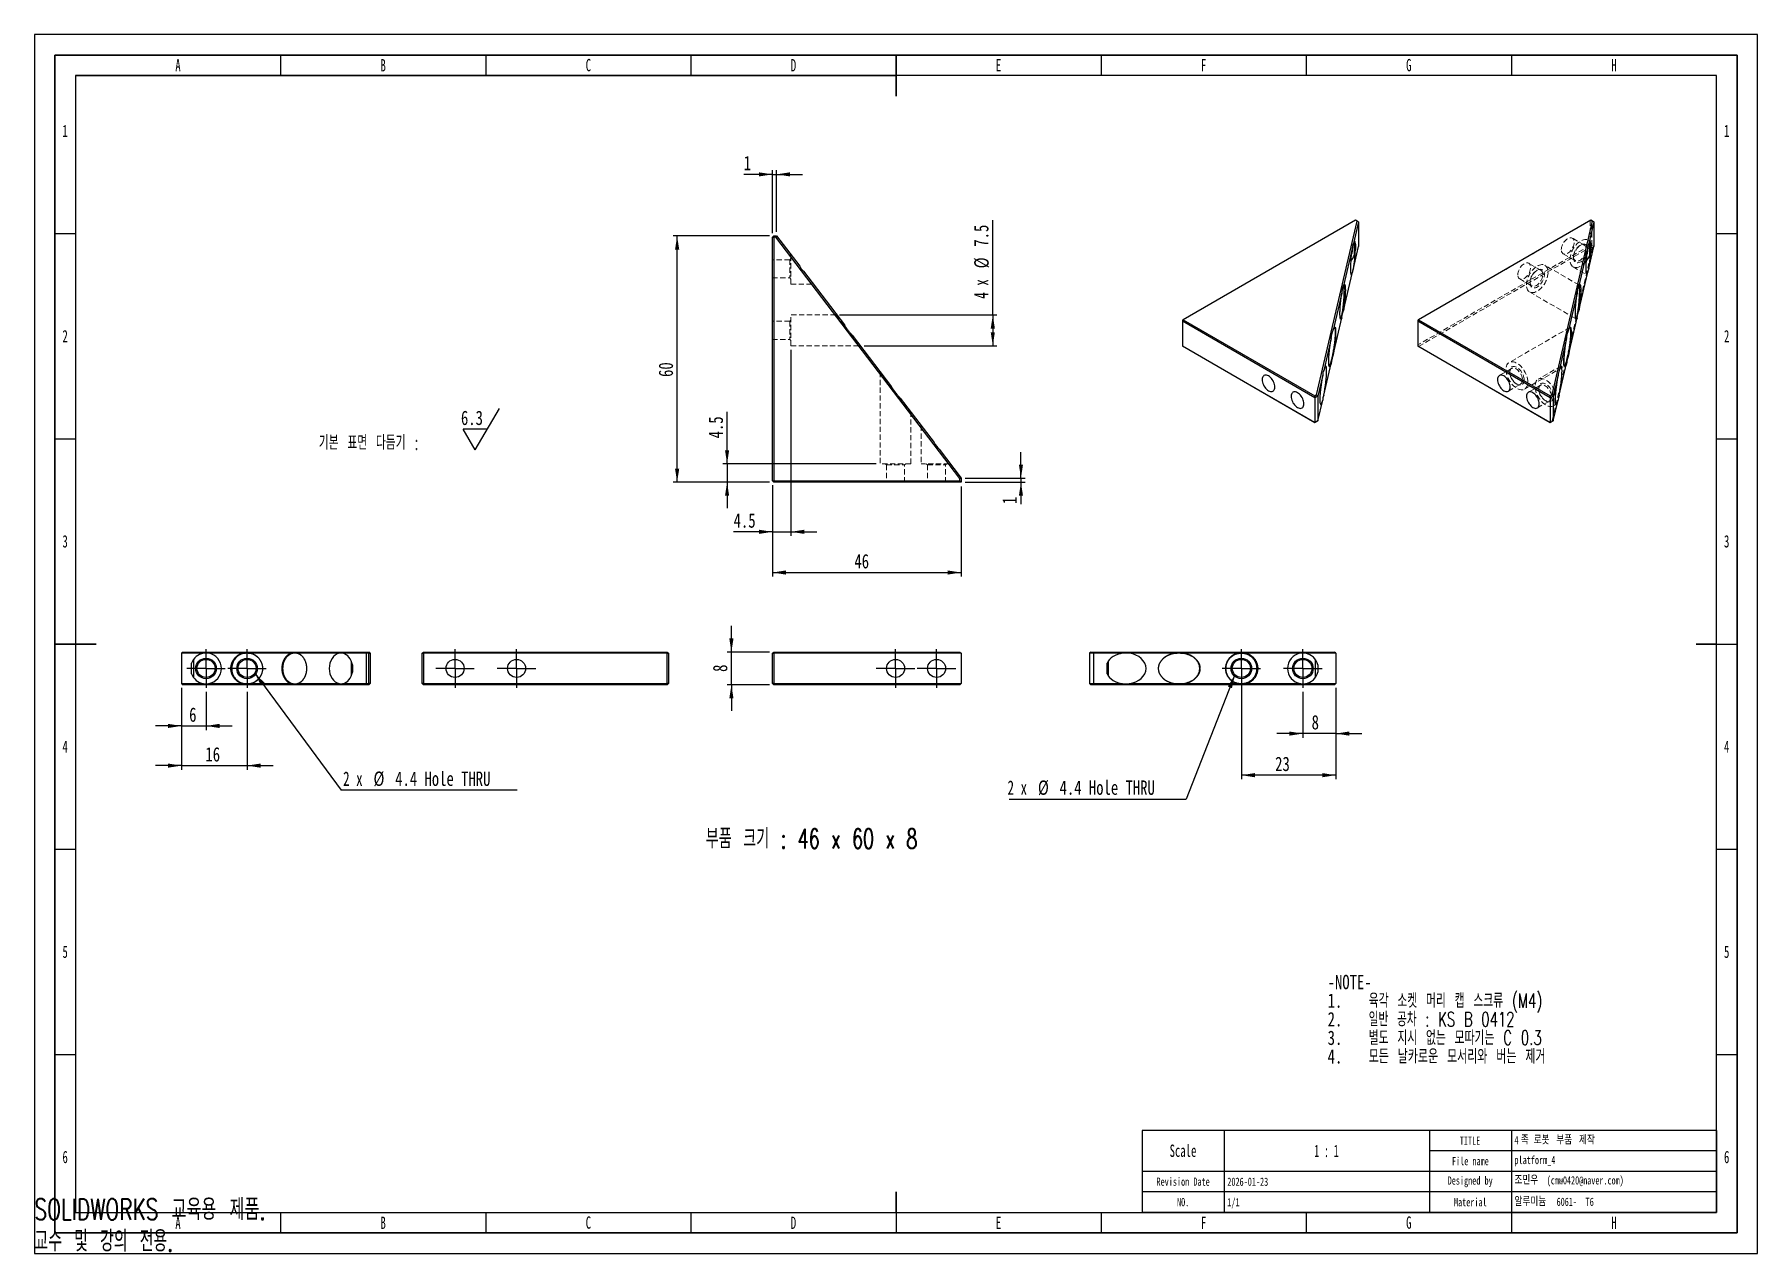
# Model space of a CAD drawing. Header units: millimetres. Extents: x 0 to 420, y 1 to 298.
import ezdxf

# ---------------------------------------------------------------- set-up
doc = ezdxf.new("R2010")
doc.units = ezdxf.units.MM
doc.linetypes.add('CENTERX2', pattern=[20.32, 12.7, -2.54, 2.54, -2.54])
doc.linetypes.add('HIDDEN', pattern=[1.905, 1.27, -0.635])
for name, color, linetype in [('SLD-0', 179, 'Continuous'), ('가는실선', 7, 'Continuous'), ('레이어10', 30, 'Continuous'), ('레이어8', 1, 'CENTERX2'), ('치수선', 104, 'Continuous')]:
    doc.layers.add(name, color=color, linetype=linetype)
for name, color, linetype, lineweight in [('도면층1', 4, 'Continuous', 35), ('도면층2', 3, 'Continuous', 25), ('도면층3', 5, 'Continuous', 25)]:
    doc.layers.add(name, color=color, linetype=linetype, lineweight=lineweight)
doc.styles.add('SLDTEXTSTYLE0', font='TXT', dxfattribs={"width": 0.681818, "bigfont": 'bigfont'})
doc.styles.add('SLDTEXTSTYLE1', font='TXT', dxfattribs={"width": 0.75})
doc.styles.add('SLDTEXTSTYLE10', font='TXT', dxfattribs={"width": 0.666667})
doc.styles.add('SLDTEXTSTYLE11', font='TXT', dxfattribs={"width": 0.7, "bigfont": 'bigfont'})
doc.styles.add('SLDTEXTSTYLE12', font='TXT', dxfattribs={"width": 0.645455, "bigfont": 'bigfont'})
doc.styles.add('SLDTEXTSTYLE2', font='TXT', dxfattribs={"width": 0.684211, "bigfont": 'bigfont'})
doc.styles.add('SLDTEXTSTYLE3', font='TXT', dxfattribs={"width": 0.676471, "bigfont": 'bigfont'})
doc.styles.add('SLDTEXTSTYLE4', font='TXT', dxfattribs={"width": 0.694444, "bigfont": 'bigfont'})
doc.styles.add('SLDTEXTSTYLE5', font='TXT', dxfattribs={"width": 0.657895, "bigfont": 'bigfont'})
doc.styles.add('SLDTEXTSTYLE6', font='TXT', dxfattribs={"width": 0.638186})
doc.styles.add('SLDTEXTSTYLE7', font='TXT', dxfattribs={"width": 0.75, "bigfont": 'bigfont'})
doc.styles.add('SLDTEXTSTYLE8', font='TXT', dxfattribs={"width": 0.605})
doc.styles.add('SLDTEXTSTYLE9', font='TXT', dxfattribs={"width": 0.582911})
doc.dimstyles.new('SLDDIMSTYLE0', dxfattribs={"dimtxt": 3.5, "dimasz": 3.302, "dimexe": 0, "dimexo": 0.0625, "dimgap": 0.875, "dimtad": 1, "dimdec": 3, "dimrnd": 1e-09, "dimzin": 12, "dimdsep": 46, "dimtxsty": 'SLDTEXTSTYLE1', "dimsah": 1, "dimcen": 0.09, "dimadec": 0, "dimazin": 3, "dimtfac": 1, "dimtdec": 3, "dimtmove": 0, "dimatfit": 0, "dimfxl": 1, "dimfrac": 2, "dimtolj": 1, "dimtzin": 12, "dimarcsym": 0})
doc.dimstyles.new('SLDDIMSTYLE1', dxfattribs={"dimtxt": 3.5, "dimasz": 3.302, "dimexe": 0, "dimexo": 0.0625, "dimgap": 0.875, "dimtad": 1, "dimdec": 3, "dimrnd": 1e-09, "dimzin": 12, "dimdsep": 46, "dimtxsty": 'SLDTEXTSTYLE1', "dimsah": 1, "dimcen": 0.09, "dimadec": 0, "dimazin": 3, "dimtfac": 1, "dimtdec": 3, "dimtofl": 0, "dimtmove": 0, "dimatfit": 3, "dimfxl": 1, "dimfrac": 2, "dimtolj": 1, "dimtzin": 12, "dimarcsym": 0})
doc.dimstyles.new('SLDDIMSTYLE2', dxfattribs={"dimtxt": 0.18, "dimasz": 3.302, "dimexe": 0, "dimexo": 0.0625, "dimgap": 0, "dimtad": 0, "dimtih": 1, "dimtoh": 1, "dimdec": 0, "dimrnd": 1e-09, "dimzin": 0, "dimdsep": 46, "dimtxsty": 'Standard', "dimsah": 1, "dimcen": 0.09, "dimadec": 0, "dimazin": 0, "dimtfac": 3.302, "dimtdec": 0, "dimtofl": 0, "dimtmove": 0, "dimatfit": 3, "dimfxl": 1, "dimfrac": 2, "dimtolj": 1, "dimtzin": 0, "dimarcsym": 0})

msp = doc.modelspace()

# ---------------------------------------------------------------- texts
at = {"color": 7, "linetype": 'Continuous', "char_height": 5.1381, "attachment_point": 1}
for s, insert, style in [('SOLIDWORKS 교육용 제품.', (0, 14.3305), 'SLDTEXTSTYLE11'), ('교수 및 강의 전용.', (0, 6.6234), 'SLDTEXTSTYLE12')]:
    msp.add_mtext(s, dxfattribs=dict(at, insert=insert, style=style))
at = {"layer": 'SLD-0', "color": 7}
for s, insert, char_height, attachment_point, style in [('TITLE', (349.9137, 29.4948), 2, 2, 'SLDTEXTSTYLE6'), ('4', (360.75, 29.6128), 2, 1, 'SLDTEXTSTYLE8'), ('족', (362.2917, 29.61), 2, 1, 'SLDTEXTSTYLE7'), ('로봇', (365.4333, 29.61), 2, 1, 'SLDTEXTSTYLE7'), ('부품', (370.9528, 29.61), 2, 1, 'SLDTEXTSTYLE7'), ('제작', (376.4722, 29.61), 2, 1, 'SLDTEXTSTYLE7'), ('Scale', (279.9563, 27.5432), 3, 2, 'SLDTEXTSTYLE6'), ('File name', (350.0024, 24.5108), 2, 2, 'SLDTEXTSTYLE6'), ('platform_4', (360.75, 24.7888), 2, 1, 'SLDTEXTSTYLE6'), ('Revision Date', (279.9825, 19.5108), 2, 2, 'SLDTEXTSTYLE6'), ('Designed by', (349.9589, 19.7878), 2, 2, 'SLDTEXTSTYLE6'), ('조민우', (360.75, 19.832), 2, 1, 'SLDTEXTSTYLE7'), ('(cmw0420@naver.com)', (368.6222, 19.8348), 2, 1, 'SLDTEXTSTYLE8'), ('NO.', (279.9962, 14.5288), 2, 2, 'SLDTEXTSTYLE6'), ('Material', (349.991, 14.5108), 2, 2, 'SLDTEXTSTYLE6'), ('알루미늄', (360.7639, 14.607), 2, 1, 'SLDTEXTSTYLE7'), ('6061-', (371.025, 14.6098), 2, 1, 'SLDTEXTSTYLE8'), ('T6', (378.0639, 14.607), 2, 1, 'SLDTEXTSTYLE1')]:
    msp.add_mtext(s, dxfattribs=dict(at, insert=insert, char_height=char_height, attachment_point=attachment_point, style=style))
at = {"layer": '가는실선', "attachment_point": 1}
for s, insert, char_height, style in [('부품 크기 : 46 x 60 x 8', (163.6256, 104.4578), 4.7625, 'SLDTEXTSTYLE5'), ('-NOTE-', (315.2173, 68.8898), 3.5, 'SLDTEXTSTYLE1'), ('1.', (315.2173, 64.3641), 3.5, 'SLDTEXTSTYLE1'), ('육각 소켓 머리 캡 스크류 (M4)', (325.2173, 64.3641), 3.5, 'SLDTEXTSTYLE2'), ('2.', (315.2173, 59.8384), 3.5, 'SLDTEXTSTYLE1'), ('일반 공차 : KS B 0412', (325.2173, 59.8384), 3.5, 'SLDTEXTSTYLE3'), ('3.', (315.2173, 55.3127), 3.5, 'SLDTEXTSTYLE1'), ('별도 지시 없는 모따기는 C 0.3', (325.2173, 55.3127), 3.5, 'SLDTEXTSTYLE2'), ('4.', (315.2173, 50.787), 3.5, 'SLDTEXTSTYLE1'), ('모든 날카로운 모서리와 버는 제거', (325.2173, 50.787), 3.5, 'SLDTEXTSTYLE4')]:
    msp.add_mtext(s, dxfattribs=dict(at, insert=insert, char_height=char_height, style=style))
at = {"layer": '도면층2', "color": 7}
for s, insert, char_height, attachment_point, style in [('A', (34.986, 291.9922), 3, 2, 'SLDTEXTSTYLE6'), ('B', (84.986, 291.9922), 3, 2, 'SLDTEXTSTYLE6'), ('C', (135.0135, 292.0432), 3, 2, 'SLDTEXTSTYLE6'), ('D', (185.0135, 291.9922), 3, 2, 'SLDTEXTSTYLE6'), ('E', (234.986, 291.9922), 3, 2, 'SLDTEXTSTYLE6'), ('F', (285.008, 291.9922), 3, 2, 'SLDTEXTSTYLE6'), ('G', (334.9916, 292.0432), 3, 2, 'SLDTEXTSTYLE6'), ('H', (385.0135, 291.9922), 3, 2, 'SLDTEXTSTYLE6'), ('1', (7.4784, 275.9982), 3, 2, 'SLDTEXTSTYLE6'), ('1', (412.4784, 275.9982), 3, 2, 'SLDTEXTSTYLE6'), ('2', (7.4784, 225.9982), 3, 2, 'SLDTEXTSTYLE6'), ('2', (412.4784, 225.9982), 3, 2, 'SLDTEXTSTYLE6'), ('3', (7.4784, 176.0237), 3, 2, 'SLDTEXTSTYLE6'), ('3', (412.4784, 176.0237), 3, 2, 'SLDTEXTSTYLE6'), ('4', (7.4784, 125.9922), 3, 2, 'SLDTEXTSTYLE6'), ('4', (412.4784, 125.9922), 3, 2, 'SLDTEXTSTYLE6'), ('5', (7.4784, 76.0177), 3, 2, 'SLDTEXTSTYLE6'), ('5', (412.4784, 76.0177), 3, 2, 'SLDTEXTSTYLE6'), ('6', (7.4784, 26.0237), 3, 2, 'SLDTEXTSTYLE6'), ('1 : 1', (314.9243, 27.4982), 3, 2, 'SLDTEXTSTYLE9'), ('6', (412.4784, 26.0237), 3, 2, 'SLDTEXTSTYLE6'), ('2026-01-23', (290.75, 19.4988), 2, 1, 'SLDTEXTSTYLE6'), ('1/1', (290.75, 14.4988), 2, 1, 'SLDTEXTSTYLE6'), ('A', (34.986, 9.9922), 3, 2, 'SLDTEXTSTYLE6'), ('B', (84.986, 9.9922), 3, 2, 'SLDTEXTSTYLE6'), ('C', (135.0135, 10.0432), 3, 2, 'SLDTEXTSTYLE6'), ('D', (185.0135, 9.9922), 3, 2, 'SLDTEXTSTYLE6'), ('E', (234.986, 9.9922), 3, 2, 'SLDTEXTSTYLE6'), ('F', (285.008, 9.9922), 3, 2, 'SLDTEXTSTYLE6'), ('G', (334.9916, 10.0432), 3, 2, 'SLDTEXTSTYLE6'), ('H', (385.0135, 9.9922), 3, 2, 'SLDTEXTSTYLE6')]:
    msp.add_mtext(s, dxfattribs=dict(at, insert=insert, char_height=char_height, attachment_point=attachment_point, style=style))

# ---------------------------------------------------------------- blocks, each defined once
blk = doc.blocks.new('SW_NOTE_0')
at = {"layer": '가는실선', "color": 0}
for p, q in [((38.14, 1.03), (44.04, 11.03)), ((38.14, 1.03), (35.2, 6.03)), ((41.09, 6.03), (35.2, 6.03))]:
    blk.add_line(p, q, dxfattribs=at)
at = {"layer": '가는실선', "color": 0, "char_height": 3.5, "attachment_point": 1}
for s, insert, style in [('6.3', (34.65, 10.54), 'SLDTEXTSTYLE1'), ('기본 표면 다듬기 :', (0, 4.51), 'SLDTEXTSTYLE0')]:
    blk.add_mtext(s, dxfattribs=dict(at, insert=insert, style=style))
blk = doc.blocks.new('_D')
at = {"layer": '레이어10', "transparency": 16777216}
for p, q in [((169.88, 147.54), (169.88, 153.89)), ((179.18, 147.54), (168.88, 147.54)), ((169.88, 139.54), (169.88, 147.54)), ((179.18, 139.54), (168.88, 139.54)), ((169.88, 139.54), (169.88, 133.19))]:
    blk.add_line(p, q, dxfattribs=at)
for points in [[(169.88, 147.54), (170.39, 150.84), (169.37, 150.84)], [(169.88, 139.54), (169.37, 136.24), (170.39, 136.24)]]:
    blk.add_solid(points, dxfattribs=at)
at = {"layer": '레이어10', "transparency": 16777216, "insert": (165.37, 142.7), "char_height": 3.5, "attachment_point": 1, "rotation": 90, "style": 'SLDTEXTSTYLE1'}
blk.add_mtext('8', dxfattribs=at)
blk = doc.blocks.new('SW_CENTERMARKSYMBOL_0')
at = {"layer": '레이어8', "color": 0}
for p, q in [((0, 2.5), (0, 4.7)), ((-2.5, 0), (-4.7, 0)), ((0, 0), (-2.5, 0)), ((0, 0), (0, 2.5)), ((0, 0), (0, -2.5)), ((0, 0), (2.5, 0)), ((2.5, 0), (4.7, 0)), ((0, -2.5), (0, -4.7))]:
    blk.add_line(p, q, dxfattribs=at)
blk = doc.blocks.new('SW_CENTERMARKSYMBOL_1')
at = {"layer": '레이어8', "color": 0}
for p, q in [((0, 2.5), (0, 4.7)), ((-2.5, 0), (-4.7, 0)), ((0, 0), (-2.5, 0)), ((0, 0), (0, 2.5)), ((0, 0), (0, -2.5)), ((0, 0), (2.5, 0)), ((2.5, 0), (4.7, 0)), ((0, -2.5), (0, -4.7))]:
    blk.add_line(p, q, dxfattribs=at)
blk = doc.blocks.new('_D_1')
at = {"layer": '레이어10', "transparency": 16777216}
for p, q in [((179.88, 188.21), (179.88, 165.91)), ((225.88, 187.91), (225.88, 165.91)), ((179.88, 166.91), (225.88, 166.91))]:
    blk.add_line(p, q, dxfattribs=at)
for points in [[(179.88, 166.91), (183.18, 166.41), (183.18, 167.42)], [(225.88, 166.91), (222.58, 167.42), (222.58, 166.41)]]:
    blk.add_solid(points, dxfattribs=at)
at = {"layer": '레이어10', "transparency": 16777216, "insert": (199.86, 171.42), "char_height": 3.5, "attachment_point": 1, "style": 'SLDTEXTSTYLE1'}
blk.add_mtext('46', dxfattribs=at)
blk = doc.blocks.new('_D_2')
at = {"layer": '레이어10', "transparency": 16777216}
for p, q in [((179.18, 248.91), (155.65, 248.91)), ((156.65, 188.91), (156.65, 248.91)), ((179.18, 188.91), (155.65, 188.91))]:
    blk.add_line(p, q, dxfattribs=at)
for points in [[(156.65, 248.91), (156.14, 245.61), (157.16, 245.61)], [(156.65, 188.91), (157.16, 192.22), (156.14, 192.22)]]:
    blk.add_solid(points, dxfattribs=at)
at = {"layer": '레이어10', "transparency": 16777216, "insert": (152.14, 214.56), "char_height": 3.5, "attachment_point": 1, "rotation": 90, "style": 'SLDTEXTSTYLE1'}
blk.add_mtext('60', dxfattribs=at)
blk = doc.blocks.new('_D_3')
at = {"layer": '치수선', "transparency": 16777216}
for p, q in [((240.46, 189.91), (240.46, 196.26)), ((226.88, 189.91), (241.46, 189.91)), ((240.46, 189.91), (240.46, 188.91)), ((226.88, 188.91), (241.46, 188.91)), ((240.46, 188.91), (240.46, 183.59))]:
    blk.add_line(p, q, dxfattribs=at)
for points in [[(240.46, 189.91), (240.96, 193.22), (239.95, 193.22)], [(240.46, 188.91), (239.95, 185.61), (240.96, 185.61)]]:
    blk.add_solid(points, dxfattribs=at)
at = {"layer": '치수선', "transparency": 16777216, "insert": (235.94, 183.59), "char_height": 3.5, "attachment_point": 1, "rotation": 90, "style": 'SLDTEXTSTYLE1'}
blk.add_mtext('1', dxfattribs=at)
blk = doc.blocks.new('_D_4')
at = {"layer": '치수선', "transparency": 16777216}
for p, q in [((179.88, 249.61), (179.88, 264.92)), ((180.88, 249.91), (180.88, 264.92)), ((179.88, 263.92), (172.87, 263.92)), ((179.88, 263.92), (180.88, 263.92)), ((180.88, 263.92), (187.23, 263.92))]:
    blk.add_line(p, q, dxfattribs=at)
for points in [[(179.88, 263.92), (176.58, 264.42), (176.58, 263.41)], [(180.88, 263.92), (184.18, 263.41), (184.18, 264.42)]]:
    blk.add_solid(points, dxfattribs=at)
at = {"layer": '치수선', "transparency": 16777216, "insert": (172.87, 268.43), "char_height": 3.5, "attachment_point": 1, "style": 'SLDTEXTSTYLE1'}
blk.add_mtext('1', dxfattribs=at)
blk = doc.blocks.new('_D_5')
at = {"layer": '치수선', "transparency": 16777216}
for p, q in [((233.59, 229.66), (233.59, 252.77)), ((196.26, 229.66), (234.59, 229.66)), ((233.59, 229.66), (233.59, 222.16)), ((202.21, 222.16), (234.59, 222.16))]:
    blk.add_line(p, q, dxfattribs=at)
for points in [[(233.59, 229.66), (233.09, 226.36), (234.1, 226.36)], [(233.59, 222.16), (234.1, 225.47), (233.09, 225.47)]]:
    blk.add_solid(points, dxfattribs=at)
at = {"layer": '치수선', "transparency": 16777216, "char_height": 3.5, "attachment_point": 1, "rotation": 90}
for s, insert, style in [('7.5', (229.03, 246.3), 'SLDTEXTSTYLE1'), ('%%c', (229.08, 241.03), 'SLDTEXTSTYLE1'), ('4 x', (229.03, 233.61), 'SLDTEXTSTYLE10')]:
    blk.add_mtext(s, dxfattribs=dict(at, insert=insert, style=style))
blk = doc.blocks.new('_D_6')
at = {"layer": '치수선', "transparency": 16777216}
for p, q in [((168.83, 193.41), (168.83, 206.07)), ((205.13, 193.41), (167.83, 193.41)), ((168.83, 193.41), (168.83, 188.91)), ((179.18, 188.91), (167.83, 188.91)), ((168.83, 188.91), (168.83, 182.56))]:
    blk.add_line(p, q, dxfattribs=at)
for points in [[(168.83, 193.41), (169.33, 196.72), (168.32, 196.72)], [(168.83, 188.91), (168.32, 185.61), (169.33, 185.61)]]:
    blk.add_solid(points, dxfattribs=at)
at = {"layer": '치수선', "transparency": 16777216, "insert": (164.31, 199.6), "char_height": 3.5, "attachment_point": 1, "rotation": 90, "style": 'SLDTEXTSTYLE1'}
blk.add_mtext('4.5', dxfattribs=at)
blk = doc.blocks.new('_D_7')
at = {"layer": '치수선', "transparency": 16777216}
for p, q in [((184.38, 221.16), (184.38, 175.83)), ((179.88, 188.21), (179.88, 175.83)), ((179.88, 176.83), (170.42, 176.83)), ((179.88, 176.83), (184.38, 176.83)), ((184.38, 176.83), (190.73, 176.83))]:
    blk.add_line(p, q, dxfattribs=at)
for points in [[(179.88, 176.83), (176.58, 177.34), (176.58, 176.32)], [(184.38, 176.83), (187.68, 176.32), (187.68, 177.34)]]:
    blk.add_solid(points, dxfattribs=at)
at = {"layer": '치수선', "transparency": 16777216, "insert": (170.42, 181.34), "char_height": 3.5, "attachment_point": 1, "style": 'SLDTEXTSTYLE1'}
blk.add_mtext('4.5', dxfattribs=at)
blk = doc.blocks.new('_D_8')
at = {"layer": '치수선', "transparency": 16777216}
for p, q in [((317.18, 138.84), (317.18, 126.67)), ((309.18, 137.84), (309.18, 126.67)), ((309.18, 127.67), (302.83, 127.67)), ((317.18, 127.67), (309.18, 127.67)), ((317.18, 127.67), (323.53, 127.67))]:
    blk.add_line(p, q, dxfattribs=at)
for points in [[(309.18, 127.67), (305.88, 128.18), (305.88, 127.17)], [(317.18, 127.67), (320.48, 127.17), (320.48, 128.18)]]:
    blk.add_solid(points, dxfattribs=at)
at = {"layer": '치수선', "transparency": 16777216, "insert": (311.31, 132.19), "char_height": 3.5, "attachment_point": 1, "style": 'SLDTEXTSTYLE1'}
blk.add_mtext('8', dxfattribs=at)
blk = doc.blocks.new('_D_9')
at = {"layer": '치수선', "transparency": 16777216}
for p, q in [((294.18, 142.54), (294.18, 116.54)), ((317.18, 138.84), (317.18, 116.54)), ((317.18, 117.54), (294.18, 117.54))]:
    blk.add_line(p, q, dxfattribs=at)
for points in [[(294.18, 117.54), (297.48, 117.03), (297.48, 118.05)], [(317.18, 117.54), (313.88, 118.05), (313.88, 117.03)]]:
    blk.add_solid(points, dxfattribs=at)
at = {"layer": '치수선', "transparency": 16777216, "insert": (302.42, 122.05), "char_height": 3.5, "attachment_point": 1, "style": 'SLDTEXTSTYLE1'}
blk.add_mtext('23', dxfattribs=at)
blk = doc.blocks.new('SW_NOTE_0_1')
at = {"layer": '치수선', "color": 0}
blk.add_line((-43.15, 0), (0, 0), dxfattribs=at)
at = {"layer": '치수선', "color": 0, "char_height": 3.5, "attachment_point": 1}
for s, insert, style in [('2 x', (-43.55, 4.54), 'SLDTEXTSTYLE10'), ('%%c', (-36.14, 4.54), 'SLDTEXTSTYLE1'), ('4.4 Hole THRU', (-30.86, 4.54), 'SLDTEXTSTYLE1')]:
    blk.add_mtext(s, dxfattribs=dict(at, insert=insert, style=style))
blk = doc.blocks.new('SW_CENTERMARKSYMBOL_2')
at = {"layer": '레이어8', "color": 0}
for p, q in [((0, 2.5), (0, 4.7)), ((-2.5, 0), (-4.7, 0)), ((0, 0), (-2.5, 0)), ((0, 0), (0, 2.5)), ((0, 0), (0, -2.5)), ((0, 0), (2.5, 0)), ((2.5, 0), (4.7, 0)), ((0, -2.5), (0, -4.7))]:
    blk.add_line(p, q, dxfattribs=at)
blk = doc.blocks.new('SW_CENTERMARKSYMBOL_3')
at = {"layer": '레이어8', "color": 0}
for p, q in [((0, 2.5), (0, 4.7)), ((-2.5, 0), (-4.7, 0)), ((0, 0), (-2.5, 0)), ((0, 0), (0, 2.5)), ((0, 0), (0, -2.5)), ((0, 0), (2.5, 0)), ((2.5, 0), (4.7, 0)), ((0, -2.5), (0, -4.7))]:
    blk.add_line(p, q, dxfattribs=at)
blk = doc.blocks.new('SW_CENTERMARKSYMBOL_4')
at = {"layer": '레이어8', "color": 0}
for p, q in [((0, 2.5), (0, 4.7)), ((-2.5, 0), (-4.7, 0)), ((0, 0), (-2.5, 0)), ((0, 0), (0, 2.5)), ((0, 0), (0, -2.5)), ((0, 0), (2.5, 0)), ((2.5, 0), (4.7, 0)), ((0, -2.5), (0, -4.7))]:
    blk.add_line(p, q, dxfattribs=at)
blk = doc.blocks.new('SW_CENTERMARKSYMBOL_5')
at = {"layer": '레이어8', "color": 0}
for p, q in [((0, 2.5), (0, 4.7)), ((-2.5, 0), (-4.7, 0)), ((0, 0), (-2.5, 0)), ((0, 0), (0, 2.5)), ((0, 0), (0, -2.5)), ((0, 0), (2.5, 0)), ((2.5, 0), (4.7, 0)), ((0, -2.5), (0, -4.7))]:
    blk.add_line(p, q, dxfattribs=at)
blk = doc.blocks.new('_D_10')
at = {"layer": '치수선', "transparency": 16777216}
for p, q in [((35.82, 138.84), (35.82, 128.54)), ((41.82, 137.84), (41.82, 128.54)), ((35.82, 129.54), (29.47, 129.54)), ((35.82, 129.54), (41.82, 129.54)), ((41.82, 129.54), (48.17, 129.54))]:
    blk.add_line(p, q, dxfattribs=at)
for points in [[(35.82, 129.54), (32.52, 130.05), (32.52, 129.03)], [(41.82, 129.54), (45.12, 129.03), (45.12, 130.05)]]:
    blk.add_solid(points, dxfattribs=at)
at = {"layer": '치수선', "transparency": 16777216, "insert": (37.71, 134.05), "char_height": 3.5, "attachment_point": 1, "style": 'SLDTEXTSTYLE1'}
blk.add_mtext('6', dxfattribs=at)
blk = doc.blocks.new('_D_11')
at = {"layer": '치수선', "transparency": 16777216}
for p, q in [((35.82, 138.84), (35.82, 118.87)), ((51.82, 137.84), (51.82, 118.87)), ((35.82, 119.87), (29.47, 119.87)), ((35.82, 119.87), (51.82, 119.87)), ((51.82, 119.87), (58.17, 119.87))]:
    blk.add_line(p, q, dxfattribs=at)
for points in [[(35.82, 119.87), (32.52, 120.38), (32.52, 119.36)], [(51.82, 119.87), (55.12, 119.36), (55.12, 120.38)]]:
    blk.add_solid(points, dxfattribs=at)
at = {"layer": '치수선', "transparency": 16777216, "insert": (41.67, 124.38), "char_height": 3.5, "attachment_point": 1, "style": 'SLDTEXTSTYLE1'}
blk.add_mtext('16', dxfattribs=at)
blk = doc.blocks.new('SW_NOTE_0_2')
at = {"layer": '치수선', "color": 0}
blk.add_line((42.9, 0), (0, 0), dxfattribs=at)
at = {"layer": '치수선', "color": 0, "char_height": 3.5, "attachment_point": 1}
for s, insert, style in [('2 x', (0.46, 4.53), 'SLDTEXTSTYLE10'), ('%%c', (7.87, 4.53), 'SLDTEXTSTYLE1'), ('4.4 Hole THRU', (13.15, 4.53), 'SLDTEXTSTYLE1')]:
    blk.add_mtext(s, dxfattribs=dict(at, insert=insert, style=style))
blk = doc.blocks.new('SW_CENTERMARKSYMBOL_6')
at = {"layer": '레이어8', "color": 0}
for p, q in [((0, 2.5), (0, 4.7)), ((-2.5, 0), (-4.7, 0)), ((0, 0), (-2.5, 0)), ((0, 0), (0, 2.5)), ((0, 0), (0, -2.5)), ((0, 0), (2.5, 0)), ((2.5, 0), (4.7, 0)), ((0, -2.5), (0, -4.7))]:
    blk.add_line(p, q, dxfattribs=at)
blk = doc.blocks.new('SW_CENTERMARKSYMBOL_7')
at = {"layer": '레이어8', "color": 0}
for p, q in [((0, 2.5), (0, 4.7)), ((-2.5, 0), (-4.7, 0)), ((0, 0), (-2.5, 0)), ((0, 0), (0, 2.5)), ((0, 0), (0, -2.5)), ((0, 0), (2.5, 0)), ((2.5, 0), (4.7, 0)), ((0, -2.5), (0, -4.7))]:
    blk.add_line(p, q, dxfattribs=at)

# ---------------------------------------------------------------- dimensions: what is measured, and where the dimension line sits
at = {"layer": '레이어10'}
for base, p1, p2, dimstyle, picture, middle in [((156.651, 248.9132), (180.1826, 188.9132), (180.1826, 248.9132), 'SLDDIMSTYLE1', '_D_2', (156.651, 217.148)), ((169.8826, 147.5372), (180.1826, 139.5372), (180.1826, 147.5372), 'SLDDIMSTYLE0', '_D', (169.8826, 143.9911))]:
    dim = msp.add_linear_dim(base=base, p1=p1, p2=p2, angle=90, dimstyle=dimstyle, dxfattribs=at)
    dim.commit()
    dim.dimension.update_dxf_attribs({"geometry": picture, "text_midpoint": middle, "dimtype": 160})
dim = msp.add_linear_dim(base=(225.8826, 166.9132), p1=(179.8826, 189.2132), p2=(225.8826, 188.9132), dimstyle='SLDDIMSTYLE1', dxfattribs=at)
dim.commit()
dim.dimension.update_dxf_attribs({"geometry": '_D_1', "text_midpoint": (202.4487, 166.9132), "dimtype": 160})
at = {"layer": '치수선'}
for base, p1, p2, dimstyle, picture, middle in [((180.8826, 263.9156), (179.8826, 248.6132), (180.8826, 248.9132), 'SLDDIMSTYLE0', '_D_4', (174.164, 263.9156)), ((184.3826, 176.8278), (179.8826, 189.2132), (184.3826, 222.1632), 'SLDDIMSTYLE0', '_D_7', (173.6572, 176.8278)), ((294.1793, 117.5372), (317.1793, 139.8372), (294.1793, 143.5372), 'SLDDIMSTYLE1', '_D_9', (305.0055, 117.5372)), ((41.8181, 129.5372), (35.8181, 139.8372), (41.8181, 138.8372), 'SLDDIMSTYLE0', '_D_10', (39.0027, 129.5372)), ((51.8181, 119.8712), (35.8181, 139.8372), (51.8181, 138.8372), 'SLDDIMSTYLE0', '_D_11', (44.2554, 119.8712)), ((309.1793, 127.6733), (317.1793, 139.8372), (309.1793, 138.8372), 'SLDDIMSTYLE0', '_D_8', (312.6019, 127.6733))]:
    dim = msp.add_linear_dim(base=base, p1=p1, p2=p2, dimstyle=dimstyle, dxfattribs=at)
    dim.commit()
    dim.dimension.update_dxf_attribs({"geometry": picture, "text_midpoint": middle, "dimtype": 160})
dim = msp.add_linear_dim(base=(233.5945, 222.1632), p1=(195.2648, 229.6632), p2=(201.2117, 222.1632), angle=90, text='4 x %%c<>', dimstyle='SLDDIMSTYLE1', dxfattribs=at)
dim.commit()
dim.dimension.update_dxf_attribs({"geometry": '_D_5', "text_midpoint": (233.5945, 243.1908), "dimtype": 160})
for base, p1, p2, picture, middle in [((168.8259, 188.9132), (206.1326, 193.4132), (180.1826, 188.9132), '_D_6', (168.8259, 202.8343)), ((240.4561, 188.9132), (225.8826, 189.9132), (225.8826, 188.9132), '_D_3', (240.4561, 184.8878))]:
    dim = msp.add_linear_dim(base=base, p1=p1, p2=p2, angle=90, dimstyle='SLDDIMSTYLE0', dxfattribs=at)
    dim.commit()
    dim.dimension.update_dxf_attribs({"geometry": picture, "text_midpoint": middle, "dimtype": 160})

# ---------------------------------------------------------------- linework, layer by layer
at = {"color": 7, "linetype": 'Continuous', "lineweight": 25}
for p, q in [((322.0096, 252.7652), (280.0074, 228.5178)), ((312.5334, 210.2297), (322.3996, 252.54)), ((322.7167, 252.3569), (321.4768, 247.0397)), ((322.3996, 252.54), (322.0096, 252.7652)), ((322.7167, 252.3569), (322.3996, 252.54)), ((322.7167, 252.3569), (322.7167, 246.3145)), ((379.387, 252.7652), (337.3848, 228.5178)), ((369.9108, 210.2297), (379.7769, 252.54)), ((380.0941, 252.3569), (378.8542, 247.0397)), ((379.7769, 252.54), (379.387, 252.7652)), ((380.0941, 252.3569), (379.7769, 252.54)), ((380.0941, 252.3569), (380.0941, 246.3145)), ((180.1826, 248.9132), (179.8826, 248.6132)), ((179.8826, 248.6132), (180.1826, 248.6132)), ((179.8826, 189.2132), (179.8826, 248.6132)), ((180.1826, 248.9132), (180.1826, 248.6132)), ((180.1826, 248.9132), (180.8826, 248.9132)), ((180.7341, 248.6132), (180.1826, 248.6132)), ((180.1826, 248.6132), (180.1826, 189.2132)), ((180.8826, 248.9132), (180.7341, 248.6132)), ((225.5826, 189.8118), (180.7341, 248.6132)), ((180.8826, 248.9132), (186.5188, 241.5235)), ((321.272, 246.1614), (319.0787, 236.7558)), ((321.4768, 240.9973), (322.7167, 246.3145)), ((321.7346, 244.2018), (321.7346, 247.6209)), ((321.9867, 246.9091), (321.9867, 245.5018)), ((378.6494, 246.1614), (376.4561, 236.7558)), ((378.8542, 240.9973), (380.0941, 246.3145)), ((379.112, 244.2018), (379.112, 247.6209)), ((379.3641, 246.9091), (379.3641, 245.5018)), ((187.4498, 240.3028), (197.4196, 227.2313)), ((319.0787, 230.7134), (321.272, 240.119)), ((376.4561, 230.7134), (378.6494, 240.119)), ((318.6666, 234.9885), (316.5545, 225.9307)), ((376.044, 234.9885), (373.9319, 225.9307)), ((280.0074, 228.5178), (279.7953, 228.1504)), ((279.7953, 228.3953), (280.0074, 228.5178)), ((279.7953, 228.3953), (279.7953, 228.1504)), ((312.1101, 209.4955), (279.7953, 228.1504)), ((279.7953, 228.1504), (279.7953, 222.108)), ((280.0074, 228.5178), (312.1101, 209.9854)), ((316.5545, 219.8883), (318.6666, 228.9461)), ((337.3848, 228.5178), (337.1727, 228.1504)), ((337.1727, 228.3953), (337.3848, 228.5178)), ((337.1727, 228.3953), (337.1727, 228.1504)), ((369.4875, 209.4955), (337.1727, 228.1504)), ((337.1727, 228.1504), (337.1727, 222.108)), ((337.3848, 228.5178), (369.4875, 209.9854)), ((373.9319, 219.8883), (376.044, 228.9461)), ((199.293, 224.7751), (208.8942, 212.1869)), ((316.0841, 223.9136), (314.2714, 216.1399)), ((373.4615, 223.9136), (371.6488, 216.1399)), ((279.7953, 222.108), (312.1101, 203.4531)), ((279.7953, 222.108), (280.0074, 221.9855)), ((312.1101, 203.453), (280.0074, 221.9855)), ((337.1727, 222.108), (369.4875, 203.4531)), ((337.1727, 222.108), (337.3848, 221.9855)), ((369.4875, 203.453), (337.3848, 221.9855)), ((314.0029, 214.9883), (312.8172, 209.9037)), ((314.2714, 210.0975), (316.0841, 217.8712)), ((371.3802, 214.9883), (370.1946, 209.9037)), ((371.6488, 210.0975), (373.4615, 217.8712)), ((312.1101, 209.9854), (312.5334, 210.2297)), ((312.5334, 210.2297), (312.8172, 209.9037)), ((313.3644, 208.1567), (313.3644, 210.3018)), ((369.4875, 209.9854), (369.9108, 210.2297)), ((369.9108, 210.2297), (370.1946, 209.9037)), ((370.7418, 208.1567), (370.7418, 210.3018)), ((211.0323, 209.3836), (219.2723, 198.58)), ((312.1101, 209.9854), (312.1101, 209.4955)), ((312.8172, 209.9037), (312.1101, 209.4955)), ((312.1101, 209.4955), (312.1101, 203.4531)), ((312.8172, 209.9037), (312.8172, 203.8613)), ((312.8172, 203.8613), (314.0029, 208.9459)), ((369.4875, 209.9854), (369.4875, 209.4955)), ((370.1946, 209.9037), (369.4875, 209.4955)), ((369.4875, 209.4955), (369.4875, 203.4531)), ((370.1946, 209.9037), (370.1946, 203.8613)), ((370.1946, 203.8613), (371.3802, 208.9459)), ((312.1101, 203.4531), (312.8172, 203.8613)), ((312.5334, 203.6974), (312.1101, 203.453)), ((312.1101, 203.4531), (312.1101, 203.453)), ((312.8172, 203.8613), (312.5334, 203.6974)), ((369.4875, 203.4531), (370.1946, 203.8613)), ((369.9108, 203.6974), (369.4875, 203.453)), ((369.4875, 203.4531), (369.4875, 203.453)), ((370.1946, 203.8613), (369.9108, 203.6974)), ((220.493, 196.9796), (225.8826, 189.9132)), ((179.8826, 189.2132), (180.1826, 189.2132)), ((179.8826, 189.2132), (180.1826, 188.9132)), ((180.1826, 189.2132), (225.5826, 189.2132)), ((180.1826, 189.2132), (180.1826, 188.9132)), ((225.5826, 189.8118), (225.8826, 189.9132)), ((225.5826, 189.2132), (225.5826, 189.8118)), ((225.5826, 189.2132), (225.8826, 188.9132)), ((225.8826, 189.9132), (225.8826, 188.9132)), ((225.8826, 188.9132), (180.1826, 188.9132)), ((36.1181, 147.5372), (35.8181, 147.2372)), ((41.2078, 147.2372), (35.8181, 147.2372)), ((35.8181, 147.2372), (35.8181, 139.8372)), ((36.1181, 147.5372), (80.9666, 147.5372)), ((50.6684, 147.2372), (42.4284, 147.2372)), ((62.4077, 147.2372), (52.8066, 147.2372)), ((74.2509, 147.2372), (64.2811, 147.2372)), ((80.8181, 147.2372), (75.1819, 147.2372)), ((80.8181, 147.2372), (80.9666, 147.5372)), ((80.8181, 147.2372), (80.8181, 139.8372)), ((81.5181, 147.2372), (80.8181, 147.2372)), ((80.9666, 147.5372), (81.5181, 147.5372)), ((81.5181, 147.2372), (81.5181, 147.5372)), ((81.8181, 147.2372), (81.5181, 147.5372)), ((81.5181, 139.8372), (81.5181, 147.2372)), ((81.5181, 147.2372), (81.8181, 147.2372)), ((81.8181, 147.2372), (81.8181, 139.8372)), ((94.5129, 147.2372), (94.8129, 147.5372)), ((94.5129, 147.2372), (94.8129, 147.2372)), ((94.5129, 139.8372), (94.5129, 147.2372)), ((94.8129, 147.2372), (94.8129, 147.5372)), ((94.8129, 147.5372), (154.2129, 147.5372)), ((94.8129, 147.2372), (94.8129, 139.8372)), ((154.2129, 147.2372), (94.8129, 147.2372)), ((154.2129, 147.2372), (154.2129, 147.5372)), ((154.2129, 147.5372), (154.5129, 147.2372)), ((154.2129, 139.8372), (154.2129, 147.2372)), ((154.2129, 147.2372), (154.5129, 147.2372)), ((154.5129, 147.2372), (154.5129, 139.8372)), ((179.8826, 147.2372), (180.1826, 147.5372)), ((179.8826, 139.8372), (179.8826, 147.2372)), ((179.8826, 147.2372), (180.1826, 147.2372)), ((180.1826, 147.5372), (225.5826, 147.5372)), ((180.1826, 147.5372), (180.1826, 147.2372)), ((225.8826, 147.2372), (180.1826, 147.2372)), ((180.1826, 147.2372), (180.1826, 139.8372)), ((225.5826, 147.5372), (225.8826, 147.2372)), ((225.8826, 147.2372), (225.8826, 139.8372)), ((257.4793, 147.5372), (257.1793, 147.2372)), ((257.1793, 147.2372), (257.1793, 139.8372)), ((258.1793, 147.2372), (257.1793, 147.2372)), ((257.4793, 147.5372), (258.078, 147.5372)), ((258.078, 147.5372), (258.1793, 147.2372)), ((258.078, 147.5372), (316.8793, 147.5372)), ((265.2458, 147.2372), (258.1793, 147.2372)), ((258.1793, 147.2372), (258.1793, 139.8372)), ((277.6498, 147.2372), (266.8462, 147.2372)), ((293.0413, 147.2372), (280.4531, 147.2372)), ((308.569, 147.2372), (295.4974, 147.2372)), ((317.1793, 147.2372), (309.7896, 147.2372)), ((317.1793, 147.2372), (316.8793, 147.5372)), ((317.1793, 147.2372), (317.1793, 139.8372)), ((38.3056, 142.2237), (38.3056, 144.8507)), ((38.7876, 145.7459), (38.7876, 141.3284)), ((77.3181, 141.9793), (77.3181, 145.095)), ((77.5, 144.3989), (77.5, 142.6754)), ((261.4408, 142.2237), (261.4408, 144.8507)), ((261.6793, 145.2606), (261.6793, 141.8137)), ((312.2904, 141.4435), (312.2904, 145.6309)), ((312.829, 144.3989), (312.829, 142.6754)), ((35.8181, 139.8372), (36.1181, 139.5372)), ((35.8181, 139.8372), (41.2078, 139.8372)), ((80.9666, 139.5372), (36.1181, 139.5372)), ((42.4284, 139.8372), (50.6684, 139.8372)), ((52.8066, 139.8372), (62.4077, 139.8372)), ((64.2811, 139.8372), (74.2509, 139.8372)), ((75.1819, 139.8372), (80.8181, 139.8372)), ((80.9666, 139.5372), (80.8181, 139.8372)), ((80.8181, 139.8372), (81.5181, 139.8372)), ((81.5181, 139.5372), (80.9666, 139.5372)), ((81.5181, 139.5372), (81.5181, 139.8372)), ((81.8181, 139.8372), (81.5181, 139.8372)), ((81.5181, 139.5372), (81.8181, 139.8372)), ((94.8129, 139.5372), (94.5129, 139.8372)), ((94.8129, 139.8372), (94.5129, 139.8372)), ((94.8129, 139.5372), (94.8129, 139.8372)), ((94.8129, 139.8372), (154.2129, 139.8372)), ((154.2129, 139.5372), (94.8129, 139.5372)), ((154.2129, 139.8372), (154.2129, 139.5372)), ((154.5129, 139.8372), (154.2129, 139.5372)), ((154.5129, 139.8372), (154.2129, 139.8372)), ((180.1826, 139.8372), (179.8826, 139.8372)), ((179.8826, 139.8372), (180.1826, 139.5372)), ((180.1826, 139.8372), (225.8826, 139.8372)), ((180.1826, 139.8372), (180.1826, 139.5372)), ((225.5826, 139.5372), (180.1826, 139.5372)), ((225.8826, 139.8372), (225.5826, 139.5372)), ((257.1793, 139.8372), (258.1793, 139.8372)), ((257.1793, 139.8372), (257.4793, 139.5372)), ((258.078, 139.5372), (257.4793, 139.5372)), ((258.1793, 139.8372), (258.078, 139.5372)), ((316.8793, 139.5372), (258.078, 139.5372)), ((258.1793, 139.8372), (265.2458, 139.8372)), ((266.8462, 139.8372), (277.6498, 139.8372)), ((280.4531, 139.8372), (293.0413, 139.8372)), ((295.4974, 139.8372), (308.569, 139.8372)), ((309.7896, 139.8372), (317.1793, 139.8372)), ((316.8793, 139.5372), (317.1793, 139.8372))]:
    msp.add_line(p, q, dxfattribs=at)
at = {"color": 7, "linetype": 'HIDDEN', "lineweight": 18}
for p, q in [((337.1727, 228.3953), (379.1748, 252.6427)), ((379.1748, 252.6427), (379.387, 252.7652)), ((379.5991, 252.6427), (379.1748, 252.6427)), ((379.1748, 252.6427), (379.1748, 246.6003)), ((379.5991, 252.6427), (379.387, 252.7652)), ((379.5991, 252.6427), (380.0941, 252.3569)), ((379.5991, 246.6003), (379.5991, 252.6427)), ((377.7999, 246.6691), (374.83, 248.3836)), ((379.1966, 247.6525), (378.7869, 247.889)), ((184.3826, 244.0243), (184.2007, 244.5628)), ((184.3826, 237.1632), (184.3826, 244.0243)), ((379.1748, 246.6003), (337.1727, 222.3529)), ((337.3848, 221.9855), (379.387, 246.2328)), ((379.7769, 246.0077), (369.9108, 203.6974)), ((372.6302, 244.573), (375.6, 242.8585)), ((375.1443, 243.8658), (375.1443, 243.6209)), ((376.9118, 246.6825), (376.6997, 246.5601)), ((379.1748, 246.6003), (379.5991, 246.6003)), ((379.387, 246.2328), (379.1748, 246.6003)), ((379.387, 246.2328), (379.5991, 246.6003)), ((379.387, 246.2328), (379.7769, 246.0077)), ((380.0941, 246.3145), (379.5991, 246.6003)), ((379.7769, 246.0077), (380.0941, 246.3145)), ((184.0826, 243.1132), (179.8826, 243.1132)), ((184.3826, 243.4132), (184.0826, 243.1132)), ((184.0826, 243.1132), (184.0826, 238.7132)), ((367.1933, 240.5461), (364.2234, 242.2605)), ((366.3052, 240.5595), (366.0931, 240.437)), ((376.4912, 236.9682), (368.1803, 241.766)), ((375.0372, 241.3937), (378.3069, 239.5062)), ((179.8826, 238.7132), (184.0826, 238.7132)), ((184.0826, 238.7132), (184.3826, 238.4132)), ((184.3826, 237.1632), (189.8445, 237.1632)), ((362.0236, 238.4499), (364.9934, 236.7355)), ((364.4306, 235.2706), (375.7146, 228.7565)), ((364.5377, 237.7427), (364.5377, 237.4978)), ((184.0826, 228.1132), (179.8826, 228.1132)), ((184.3826, 228.4132), (184.0826, 228.1132)), ((184.0826, 228.1132), (184.0826, 223.7132)), ((184.3826, 222.1632), (184.3826, 229.6632)), ((195.2648, 229.6632), (184.3826, 229.6632)), ((195.3829, 229.9017), (195.2648, 229.6632)), ((179.8826, 223.7132), (184.0826, 223.7132)), ((184.0826, 223.7132), (184.3826, 223.4132)), ((374.2459, 226.6138), (359.4809, 218.0901)), ((184.3826, 222.1632), (201.2118, 222.1632)), ((201.2117, 222.1632), (201.3297, 222.1047)), ((337.1727, 222.3529), (337.3848, 221.9855)), ((206.1119, 215.8348), (206.1326, 215.7734)), ((206.1326, 215.7734), (206.1326, 193.4132)), ((360.0437, 216.6253), (357.0739, 214.9109)), ((359.588, 215.863), (359.588, 215.6181)), ((363.2306, 211.5948), (372.9465, 217.2037)), ((372.0978, 217.2097), (366.552, 214.0081)), ((359.2737, 211.1002), (362.2435, 212.8147)), ((361.1434, 212.9238), (361.3555, 212.8013)), ((367.1148, 212.5433), (364.1449, 210.8288)), ((366.659, 211.7809), (366.659, 211.536)), ((370.5697, 211.3269), (370.5697, 207.7198)), ((366.3447, 207.0182), (369.3146, 208.7327)), ((368.2144, 208.8417), (368.4265, 208.7192)), ((370.3017, 207.5127), (370.9312, 207.8762)), ((213.6326, 205.6743), (213.8146, 205.7357)), ((213.6326, 193.4132), (213.6326, 205.6743)), ((216.1326, 202.6965), (216.1326, 193.4132)), ((213.6326, 193.4132), (206.1326, 193.4132)), ((207.3826, 193.4132), (207.6826, 193.1132)), ((212.0826, 193.1132), (212.3826, 193.4132)), ((222.9131, 193.4132), (216.1326, 193.4132)), ((217.3826, 193.4132), (217.6826, 193.1132)), ((222.0826, 193.1132), (222.3826, 193.4132)), ((223.3951, 193.1746), (222.9131, 193.4132)), ((207.6826, 193.1132), (212.0826, 193.1132)), ((207.6826, 193.1132), (207.6826, 188.9132)), ((212.0826, 188.9132), (212.0826, 193.1132)), ((217.6826, 193.1132), (222.0826, 193.1132)), ((217.6826, 193.1132), (217.6826, 188.9132)), ((222.0826, 188.9132), (222.0826, 193.1132))]:
    msp.add_line(p, q, dxfattribs=at)
at = {"color": 7, "linetype": 'HIDDEN', "lineweight": 18, "flags": 128}
for points in [[(372.1745, 245.5802), (372.1936, 245.8723), (372.2506, 246.1793), (372.344, 246.4937), (372.4716, 246.8076), (372.6301, 247.1135), (372.8157, 247.4037), (373.0239, 247.6712), (373.2494, 247.9092), (373.4868, 248.1121), (373.7301, 248.2747), (373.9735, 248.393), (374.2108, 248.4643), (374.4364, 248.4866), (374.6445, 248.4595), (374.8301, 248.3835), (374.9886, 248.2607), (375.1162, 248.094), (375.2096, 247.8875), (375.2666, 247.6463), (375.2857, 247.3763), (375.2666, 247.0843), (375.2096, 246.7773), (375.1162, 246.4629), (374.9886, 246.1489), (374.8301, 245.8431), (374.6445, 245.5528), (374.4364, 245.2854), (374.2108, 245.0473), (373.9735, 244.8445), (373.7301, 244.6819), (373.4868, 244.5635), (373.2494, 244.4923), (373.0239, 244.47), (372.8157, 244.4971), (372.6301, 244.573), (372.4716, 244.6959), (372.344, 244.8626), (372.2506, 245.0691), (372.1936, 245.3103), (372.1745, 245.5802)], [(378.202, 242.7107), (378.193, 242.6998), (377.9094, 242.3799), (377.6118, 242.0918), (377.3043, 241.8394), (376.9913, 241.6264), (376.6773, 241.4558), (376.3665, 241.3299), (376.0633, 241.2505), (375.7721, 241.2187), (375.4969, 241.2349), (375.2416, 241.299), (375.0097, 241.41), (374.8046, 241.5664), (374.629, 241.766), (374.4855, 242.006), (374.3761, 242.2829), (374.3023, 242.593), (374.2651, 242.9319), (374.2651, 243.2947), (374.3023, 243.6765), (374.3761, 244.0718), (374.4855, 244.4751), (374.629, 244.8807), (374.8046, 245.283), (375.0097, 245.6763), (375.2416, 246.055), (375.4969, 246.4139), (375.7721, 246.7479), (376.0633, 247.0523), (376.3665, 247.3229), (376.6773, 247.5558), (376.9913, 247.7478), (377.3043, 247.8961), (377.6118, 247.9988), (377.9094, 248.0543), (378.193, 248.0619), (378.4587, 248.0214), (378.7026, 247.9335), (378.9214, 247.7994), (379.112, 247.6209), (379.112, 247.6209)], [(375.1443, 243.6209), (375.1632, 243.929), (375.2193, 244.2522), (375.3115, 244.5838), (375.4378, 244.9166), (375.5955, 245.2435), (375.7813, 245.5576), (375.9912, 245.8522), (376.2207, 246.121), (376.465, 246.3582), (376.7187, 246.5589), (376.9767, 246.7186), (377.2332, 246.8341), (377.4829, 246.9029), (377.7204, 246.9234), (377.9407, 246.8954), (378.1391, 246.8192), (378.3113, 246.6967), (378.4537, 246.5304), (378.5632, 246.3238), (378.6356, 246.0904)], [(375.1443, 243.8658), (375.1635, 243.5958), (375.2205, 243.3546), (375.3139, 243.1481), (375.4414, 242.9814), (375.6, 242.8586), (375.7856, 242.7827), (375.9937, 242.7555), (376.2192, 242.7778), (376.4566, 242.8491), (376.7, 242.9674), (376.9433, 243.13), (377.1807, 243.3329), (377.4062, 243.5709), (377.6143, 243.8384), (377.8, 244.1286), (377.9585, 244.4345), (378.086, 244.7484), (378.1795, 245.0628), (378.2364, 245.3698), (378.2556, 245.6619), (378.2364, 245.9318), (378.1795, 246.173), (378.086, 246.3795), (377.9585, 246.5463), (377.8, 246.6691), (377.6143, 246.745), (377.4062, 246.7721), (377.1807, 246.7498), (376.9433, 246.6786), (376.7, 246.5602), (376.4566, 246.3976), (376.2192, 246.1948), (375.9937, 245.9567), (375.7856, 245.6893), (375.6, 245.399), (375.4414, 245.0932), (375.3139, 244.7792), (375.2205, 244.4648), (375.1635, 244.1578), (375.1443, 243.8658)], [(378.3618, 244.3101), (378.3113, 244.2015), (378.1391, 243.8801), (377.9407, 243.5749), (377.7204, 243.2925), (377.4829, 243.0388), (377.2332, 242.8193), (376.9767, 242.6386), (376.7187, 242.5006), (376.465, 242.4083), (376.2207, 242.3635), (375.9912, 242.3673), (375.7813, 242.4195), (375.5955, 242.5191), (375.4378, 242.6639), (375.3115, 242.8509), (375.2193, 243.076), (375.1632, 243.3345), (375.1443, 243.6209)], [(361.5679, 239.4572), (361.587, 239.7492), (361.644, 240.0562), (361.7374, 240.3706), (361.865, 240.6846), (362.0235, 240.9904), (362.2091, 241.2807), (362.4173, 241.5481), (362.6428, 241.7862), (362.8802, 241.989), (363.1235, 242.1516), (363.3669, 242.27), (363.6042, 242.3412), (363.8298, 242.3635), (364.0379, 242.3364), (364.2235, 242.2605), (364.382, 242.1376), (364.5096, 241.9709), (364.603, 241.7644), (364.66, 241.5232), (364.6791, 241.2533), (364.66, 240.9612), (364.603, 240.6542), (364.5096, 240.3398), (364.382, 240.0259), (364.2235, 239.72), (364.0379, 239.4298), (363.8298, 239.1623), (363.6042, 238.9243), (363.3669, 238.7214), (363.1235, 238.5588), (362.8802, 238.4405), (362.6428, 238.3692), (362.4173, 238.3469), (362.2091, 238.3741), (362.0235, 238.45), (361.865, 238.5728), (361.7374, 238.7395), (361.644, 238.946), (361.587, 239.1872), (361.5679, 239.4572)], [(363.6538, 236.9875), (363.6725, 237.3604), (363.728, 237.7496), (363.8198, 238.1495), (363.9464, 238.5547), (364.1062, 238.9593), (364.2968, 239.3577), (364.5157, 239.7443), (364.7596, 240.1138), (365.0253, 240.4608), (365.3089, 240.7805), (365.6065, 241.0686), (365.914, 241.3208), (366.2269, 241.5336), (366.5409, 241.7042), (366.8517, 241.83), (367.1547, 241.9093), (367.4459, 241.941), (367.721, 241.9247), (367.9763, 241.8606), (368.2081, 241.7495), (368.4132, 241.5931), (368.5887, 241.3935), (368.7321, 241.1535), (368.8415, 240.8766), (368.9153, 240.5666), (368.9525, 240.2278), (368.9525, 239.865), (368.9153, 239.4833), (368.8415, 239.088), (368.7321, 238.6848), (368.5887, 238.2792), (368.4132, 237.877), (368.2081, 237.4838), (367.9763, 237.1051), (367.721, 236.7462), (367.4459, 236.4122), (367.1547, 236.1078), (366.8517, 235.8372), (366.5409, 235.6043), (366.2269, 235.4123), (365.914, 235.2638), (365.6065, 235.1611), (365.3089, 235.1054), (365.0253, 235.0977), (364.7596, 235.138), (364.5157, 235.2258), (364.2968, 235.3598), (364.1062, 235.5381), (363.9464, 235.7582), (363.8198, 236.0171), (363.728, 236.3111), (363.6725, 236.6361), (363.6538, 236.9875)], [(364.5377, 237.4978), (364.5566, 237.8059), (364.6127, 238.1292), (364.7049, 238.4607), (364.8312, 238.7936), (364.9889, 239.1205), (365.1747, 239.4346), (365.3846, 239.7292), (365.6141, 239.9979), (365.8584, 240.2352), (366.1121, 240.4358), (366.3701, 240.5956), (366.6266, 240.7111), (366.8763, 240.7798), (367.1138, 240.8004), (367.3341, 240.7723), (367.5325, 240.6962), (367.7047, 240.5737), (367.8471, 240.4073), (367.9566, 240.2007), (368.031, 239.9582), (368.0685, 239.6851), (368.0685, 239.3871), (368.031, 239.0705), (367.9566, 238.7422), (367.8471, 238.4092), (367.7047, 238.0784), (367.5325, 237.757), (367.3341, 237.4519), (367.1138, 237.1695), (366.8763, 236.9158), (366.6266, 236.6963), (366.3701, 236.5156), (366.1121, 236.3776), (365.8584, 236.2852), (365.6141, 236.2404), (365.3846, 236.2442), (365.1747, 236.2964), (364.9889, 236.396), (364.8312, 236.5408), (364.7049, 236.7278), (364.6127, 236.9529), (364.5566, 237.2114), (364.5377, 237.4978)], [(364.5377, 237.7427), (364.5569, 237.4728), (364.6139, 237.2316), (364.7073, 237.0251), (364.8348, 236.8583), (364.9934, 236.7355), (365.179, 236.6596), (365.3871, 236.6325), (365.6126, 236.6548), (365.85, 236.726), (366.0934, 236.8444), (366.3367, 237.007), (366.5741, 237.2098), (366.7996, 237.4479), (367.0077, 237.7153), (367.1934, 238.0055), (367.3519, 238.3114), (367.4794, 238.6254), (367.5729, 238.9397), (367.6298, 239.2467), (367.649, 239.5388), (367.6298, 239.8088), (367.5729, 240.05), (367.4794, 240.2565), (367.3519, 240.4232), (367.1934, 240.546), (367.0077, 240.6219), (366.7996, 240.6491), (366.5741, 240.6267), (366.3367, 240.5555), (366.0934, 240.4372), (365.85, 240.2746), (365.6126, 240.0717), (365.3871, 239.8337), (365.179, 239.5662), (364.9934, 239.276), (364.8348, 238.9701), (364.7073, 238.6561), (364.6139, 238.3418), (364.5569, 238.0348), (364.5377, 237.7427)], [(206.1326, 215.7734), (206.1507, 215.749), (206.2047, 215.6763), (206.2941, 215.5559), (206.4181, 215.389), (206.5754, 215.1771), (206.7646, 214.9224), (206.9838, 214.6272), (207.231, 214.2944), (207.5983, 213.7997), (208.0057, 213.2512), (208.4476, 212.6562), (208.6737, 212.3517), (208.9109, 212.0323), (209.151, 211.7089), (209.3905, 211.3865), (209.6328, 211.0602), (209.8826, 210.7238), (210.1324, 210.3875), (210.3748, 210.0611), (210.6142, 209.7387), (210.8544, 209.4153), (211.0916, 209.0959), (211.3177, 208.7914), (211.7596, 208.1965), (212.1669, 207.6479), (212.5343, 207.1532), (212.7814, 206.8205), (213.0006, 206.5253), (213.1898, 206.2705), (213.3472, 206.0586), (213.4712, 205.8917), (213.5606, 205.7713), (213.6146, 205.6986), (213.6326, 205.6743)], [(364.0074, 213.3117), (363.9888, 213.6846), (363.9332, 214.0738), (363.8415, 214.4737), (363.7148, 214.8788), (363.555, 215.2834), (363.3644, 215.6819), (363.1456, 216.0685), (362.9016, 216.4379), (362.6359, 216.7849), (362.3523, 217.1047), (362.0547, 217.3927), (361.7472, 217.6449), (361.4343, 217.8578), (361.1203, 218.0283), (360.8096, 218.1541), (360.5065, 218.2335), (360.2154, 218.2652), (359.9402, 218.2489), (359.685, 218.1847), (359.4532, 218.0737), (359.2481, 217.9172), (359.0726, 217.7177), (358.9291, 217.4777), (358.8197, 217.2008), (358.7459, 216.8907), (358.7087, 216.5519), (358.7087, 216.1891), (358.7459, 215.8074), (358.8197, 215.4122), (358.9291, 215.009), (359.0726, 214.6034), (359.2481, 214.2012), (359.4532, 213.8079), (359.685, 213.4292), (359.9402, 213.0704), (360.2154, 212.7364), (360.5065, 212.432), (360.8096, 212.1614), (361.1203, 211.9285), (361.4343, 211.7364), (361.7472, 211.588), (362.0547, 211.4852), (362.3523, 211.4296), (362.6359, 211.4219), (362.9016, 211.4622), (363.1456, 211.55), (363.3644, 211.6839), (363.555, 211.8622), (363.7148, 212.0824), (363.8415, 212.3413), (363.9332, 212.6353), (363.9888, 212.9603), (364.0074, 213.3117)], [(362.6992, 213.822), (362.6801, 213.552), (362.6231, 213.3108), (362.5297, 213.1043), (362.4021, 212.9376), (362.2436, 212.8147), (362.058, 212.7388), (361.8499, 212.7117), (361.6243, 212.734), (361.387, 212.8052), (361.1436, 212.9236), (360.9003, 213.0862), (360.6629, 213.289), (360.4374, 213.5271), (360.2292, 213.7946), (360.0436, 214.0848), (359.8851, 214.3907), (359.7575, 214.7046), (359.6641, 215.019), (359.6071, 215.326), (359.588, 215.6181), (359.6071, 215.888), (359.6641, 216.1292), (359.7575, 216.3357), (359.8851, 216.5024), (360.0436, 216.6253), (360.2292, 216.7012), (360.4374, 216.7283), (360.6629, 216.706), (360.9003, 216.6348), (361.1436, 216.5164), (361.387, 216.3538), (361.6243, 216.151), (361.8499, 215.9129), (362.058, 215.6455), (362.2436, 215.3552), (362.4021, 215.0494), (362.5297, 214.7354), (362.6231, 214.421), (362.6801, 214.114), (362.6992, 213.822)], [(363.1235, 213.822), (363.1047, 214.1301), (363.0486, 214.4533), (362.9564, 214.7849), (362.8301, 215.1177), (362.6723, 215.4447), (362.4865, 215.7588), (362.2766, 216.0533), (362.0471, 216.3221), (361.8029, 216.5593), (361.5491, 216.76), (361.2912, 216.9197), (361.0346, 217.0352), (360.785, 217.104), (360.5474, 217.1245), (360.3272, 217.0965), (360.1288, 217.0204), (359.9566, 216.8978), (359.8142, 216.7315), (359.7046, 216.5249), (359.6303, 216.2824), (359.5927, 216.0093), (359.5927, 215.7112), (359.6303, 215.3947), (359.7046, 215.0664), (359.8142, 214.7333), (359.9566, 214.4026), (360.1288, 214.0812), (360.3272, 213.776), (360.5474, 213.4936), (360.785, 213.24), (361.0346, 213.0204), (361.2912, 212.8397), (361.5491, 212.7017), (361.8029, 212.6094), (362.0471, 212.5646), (362.2766, 212.5684), (362.4865, 212.6206), (362.6723, 212.7202), (362.8301, 212.865), (362.9564, 213.052), (363.0486, 213.2771), (363.1047, 213.5356), (363.1235, 213.822)], [(370.5697, 211.3269), (370.368, 211.7257), (370.1386, 212.1107), (369.8848, 212.4764), (369.6101, 212.8176), (369.3184, 213.1294), (369.0141, 213.4074), (368.7013, 213.6475), (368.3847, 213.8464), (368.0686, 214.0012), (367.7577, 214.1096), (367.4563, 214.1703), (367.1688, 214.1821), (366.8992, 214.1451), (366.6515, 214.0598), (366.4292, 213.9273), (366.2354, 213.7495), (366.0729, 213.529), (365.944, 213.269), (365.8507, 212.9731), (365.7941, 212.6456), (365.7752, 212.2912), (365.7941, 211.9149), (365.8507, 211.5221), (365.944, 211.1184), (366.0729, 210.7096), (366.2354, 210.3015), (366.4292, 209.9), (366.6515, 209.5108), (366.8992, 209.1394), (367.1688, 208.7912), (367.4563, 208.4711), (367.7577, 208.1838), (368.0686, 207.9332), (368.3847, 207.7231), (368.7013, 207.5564), (369.0141, 207.4354), (369.3184, 207.362), (369.6101, 207.3371), (369.8848, 207.3611), (370.1386, 207.4337), (370.368, 207.5539), (370.5697, 207.7198)], [(369.7703, 209.7399), (369.7512, 209.47), (369.6942, 209.2288), (369.6008, 209.0223), (369.4732, 208.8555), (369.3147, 208.7327), (369.1291, 208.6568), (368.9209, 208.6297), (368.6954, 208.652), (368.458, 208.7232), (368.2147, 208.8416), (367.9713, 209.0042), (367.734, 209.207), (367.5084, 209.4451), (367.3003, 209.7125), (367.1147, 210.0027), (366.9561, 210.3086), (366.8286, 210.6226), (366.7352, 210.9369), (366.6782, 211.2439), (366.659, 211.536), (366.6782, 211.806), (366.7352, 212.0472), (366.8286, 212.2537), (366.9561, 212.4204), (367.1147, 212.5432), (367.3003, 212.6191), (367.5084, 212.6463), (367.734, 212.6239), (367.9713, 212.5527), (368.2147, 212.4344), (368.458, 212.2718), (368.6954, 212.0689), (368.9209, 211.8309), (369.1291, 211.5634), (369.3147, 211.2732), (369.4732, 210.9673), (369.6008, 210.6533), (369.6942, 210.339), (369.7512, 210.032), (369.7703, 209.7399)], [(370.1946, 209.7399), (370.1757, 210.048), (370.1196, 210.3713), (370.0274, 210.7029), (369.9011, 211.0357), (369.7434, 211.3626), (369.5576, 211.6767), (369.3477, 211.9713), (369.1182, 212.2401), (368.8739, 212.4773), (368.6202, 212.6779), (368.3622, 212.8377), (368.1057, 212.9532), (367.856, 213.0219), (367.6185, 213.0425), (367.3982, 213.0144), (367.1998, 212.9383), (367.0276, 212.8158), (366.8852, 212.6494), (366.7757, 212.4428), (366.7013, 212.2004), (366.6638, 211.9272), (366.6638, 211.6292), (366.7013, 211.3127), (366.7757, 210.9844), (366.8852, 210.6513), (367.0276, 210.3205), (367.1998, 209.9992), (367.3982, 209.694), (367.6185, 209.4116), (367.856, 209.1579), (368.1057, 208.9384), (368.3622, 208.7577), (368.6202, 208.6197), (368.8739, 208.5273), (369.1182, 208.4825), (369.3477, 208.4863), (369.5576, 208.5386), (369.7434, 208.6381), (369.9011, 208.783), (370.0274, 208.9699), (370.1196, 209.1951), (370.1757, 209.4536), (370.1946, 209.7399)]]:
    msp.add_lwpolyline(points, dxfattribs=at)
at = {"color": 7, "linetype": 'Continuous', "lineweight": 25, "flags": 128}
for points in [[(302.352, 212.1075), (302.3329, 212.3996), (302.2759, 212.7066), (302.1824, 213.0209), (302.0549, 213.3349), (301.8964, 213.6408), (301.7107, 213.931), (301.5026, 214.1984), (301.2771, 214.4365), (301.0397, 214.6393), (300.7964, 214.8019), (300.553, 214.9203), (300.3157, 214.9915), (300.0901, 215.0138), (299.882, 214.9867), (299.6964, 214.9108), (299.5378, 214.788), (299.4103, 214.6213), (299.3169, 214.4148), (299.2599, 214.1736), (299.2407, 213.9036), (299.2599, 213.6115), (299.3169, 213.3045), (299.4103, 212.9902), (299.5378, 212.6762), (299.6964, 212.3703), (299.882, 212.0801), (300.0901, 211.8127), (300.3157, 211.5746), (300.553, 211.3718), (300.7964, 211.2092), (301.0397, 211.0908), (301.2771, 211.0196), (301.5026, 210.9972), (301.7107, 211.0244), (301.8964, 211.1003), (302.0549, 211.2231), (302.1824, 211.3898), (302.2759, 211.5963), (302.3329, 211.8375), (302.352, 212.1075)], [(359.7294, 212.1075), (359.7102, 212.3996), (359.6533, 212.7066), (359.5598, 213.0209), (359.4323, 213.3349), (359.2738, 213.6408), (359.0881, 213.931), (358.88, 214.1984), (358.6545, 214.4365), (358.4171, 214.6393), (358.1738, 214.8019), (357.9304, 214.9203), (357.693, 214.9915), (357.4675, 215.0138), (357.2594, 214.9867), (357.0738, 214.9108), (356.9152, 214.788), (356.7877, 214.6213), (356.6943, 214.4148), (356.6373, 214.1736), (356.6181, 213.9036), (356.6373, 213.6115), (356.6943, 213.3045), (356.7877, 212.9902), (356.9152, 212.6762), (357.0738, 212.3703), (357.2594, 212.0801), (357.4675, 211.8127), (357.693, 211.5746), (357.9304, 211.3718), (358.1738, 211.2092), (358.4171, 211.0908), (358.6545, 211.0196), (358.88, 210.9972), (359.0881, 211.0244), (359.2738, 211.1003), (359.4323, 211.2231), (359.5598, 211.3898), (359.6533, 211.5963), (359.7102, 211.8375), (359.7294, 212.1075)], [(309.4231, 208.0255), (309.4039, 208.3175), (309.3469, 208.6245), (309.2535, 208.9389), (309.126, 209.2529), (308.9674, 209.5587), (308.7818, 209.849), (308.5737, 210.1164), (308.3482, 210.3545), (308.1108, 210.5573), (307.8674, 210.7199), (307.6241, 210.8383), (307.3867, 210.9095), (307.1612, 210.9318), (306.9531, 210.9047), (306.7674, 210.8288), (306.6089, 210.7059), (306.4814, 210.5392), (306.3879, 210.3327), (306.331, 210.0915), (306.3118, 209.8216), (306.331, 209.5295), (306.3879, 209.2225), (306.4814, 208.9081), (306.6089, 208.5942), (306.7674, 208.2883), (306.9531, 207.9981), (307.1612, 207.7306), (307.3867, 207.4926), (307.6241, 207.2897), (307.8674, 207.1271), (308.1108, 207.0087), (308.3482, 206.9375), (308.5737, 206.9152), (308.7818, 206.9423), (308.9674, 207.0183), (309.126, 207.1411), (309.2535, 207.3078), (309.3469, 207.5143), (309.4039, 207.7555), (309.4231, 208.0255)], [(366.8005, 208.0255), (366.7813, 208.3175), (366.7243, 208.6245), (366.6309, 208.9389), (366.5034, 209.2529), (366.3448, 209.5587), (366.1592, 209.849), (365.9511, 210.1164), (365.7255, 210.3545), (365.4882, 210.5573), (365.2448, 210.7199), (365.0015, 210.8383), (364.7641, 210.9095), (364.5386, 210.9318), (364.3304, 210.9047), (364.1448, 210.8288), (363.9863, 210.7059), (363.8587, 210.5392), (363.7653, 210.3327), (363.7083, 210.0915), (363.6892, 209.8216), (363.7083, 209.5295), (363.7653, 209.2225), (363.8587, 208.9081), (363.9863, 208.5942), (364.1448, 208.2883), (364.3304, 207.9981), (364.5386, 207.7306), (364.7641, 207.4926), (365.0015, 207.2897), (365.2448, 207.1271), (365.4882, 207.0087), (365.7255, 206.9375), (365.9511, 206.9152), (366.1592, 206.9423), (366.3448, 207.0183), (366.5034, 207.1411), (366.6309, 207.3078), (366.7243, 207.5143), (366.7813, 207.7555), (366.8005, 208.0255)]]:
    msp.add_lwpolyline(points, dxfattribs=at)
at = {"color": 7, "linetype": 'Continuous', "lineweight": 25}
for centre, radius in [((41.8181, 143.5372), 2.5), ((41.8181, 143.5372), 2.2), ((51.8181, 143.5372), 2.5), ((51.8181, 143.5372), 2.2), ((102.5129, 143.5372), 2.2), ((117.5129, 143.5372), 2.2), ((209.8826, 143.5372), 2.2), ((219.8826, 143.5372), 2.2), ((294.1793, 143.5372), 2.5), ((294.1793, 143.5372), 2.2), ((309.1793, 143.5372), 2.5), ((309.1793, 143.5372), 2.2)]:
    msp.add_circle(centre, radius, dxfattribs=at)
for centre, radius, start, end in [((315.8562, 246.7661), 6.4134, 320.777221, 336.431715), ((318.306, 245.6332), 2.9874, 333.712545, 8.80349), ((373.2336, 246.7661), 6.4134, 320.777221, 336.431715), ((375.6834, 245.6332), 2.9874, 333.712545, 8.80349), ((41.8181, 143.5372), 3.75, 99.366789, 159.49662), ((41.8181, 143.5372), 3.75, 80.633211, 99.366789), ((41.8181, 143.5372), 3.75, 279.366789, 80.633211), ((51.8181, 143.5372), 3.75, 45, 180), ((309.1793, 143.5372), 3.75, 99.366789, 260.633211), ((309.1793, 143.5372), 3.75, 80.633211, 99.366789), ((309.1793, 143.5372), 3.75, 13.284914, 80.633211), ((41.8181, 143.5372), 3.75, 200.50338, 260.633211), ((41.8181, 143.5372), 3.75, 260.633211, 279.366789), ((309.1793, 143.5372), 3.75, 260.633211, 279.366789), ((309.1793, 143.5372), 3.75, 279.366789, 346.715086)]:
    msp.add_arc(centre, radius, start, end, dxfattribs=at)
for centre, major_axis, ratio, start_param, end_param in [((321.3744, 243.5793), (0.4215, 4.081), 0.1144618, 5.67841511, 6.85386463), ((378.7518, 243.5793), (0.4215, 4.081), 0.1144618, 5.67841511, 6.85386463), ((321.3744, 243.5793), (0.4215, 4.081), 0.1144618, 0.89764194, 3.71227198), ((324.6648, 241.6798), (-2.9375, 5.5999), 0.30351145, 0.17457302, 0.50153563), ((321.3744, 243.5793), (0.4215, 4.081), 0.1144618, 4.03923459, 5.21468411), ((320.2779, 244.2123), (1.1345, 3.6602), 0.36613126, 5.646734, 6.00722085), ((320.2779, 244.2123), (1.1345, 3.6602), 0.36613126, 4.82251616, 5.18300301), ((378.7518, 243.5793), (0.4215, 4.081), 0.1144618, 0.89764194, 3.71227198), ((382.0422, 241.6798), (-2.9375, 5.5999), 0.30351145, 0.17457302, 0.50153563), ((378.7518, 243.5793), (0.4215, 4.081), 0.1144618, 4.03923459, 5.21468411), ((377.6553, 244.2123), (1.1345, 3.6602), 0.36613126, 5.646734, 6.00722085), ((377.6553, 244.2123), (1.1345, 3.6602), 0.36613126, 4.82251616, 5.18300301), ((191.6377, 240.9132), (5.3573, -2.6517), 0.49495637, 3.76350951, 4.09047212), ((324.6648, 241.6798), (3.1466, 2.4139), 0.52664578, 2.40766837, 2.73463099), ((382.0422, 241.6798), (3.1466, 2.4139), 0.52664578, 2.40766837, 2.73463099), ((314.1371, 212.5429), (0.632, 4.6783), 0.11334639, 1.03614895, 2.08561248), ((318.4512, 215.0334), (4.4403, 0.3575), 0.80186244, 2.72716893, 3.05413154), ((314.1371, 212.5429), (0.632, 4.6783), 0.11334639, 4.1777416, 6.99237164), ((371.5145, 212.5429), (0.632, 4.6783), 0.11334639, 1.03614895, 2.08561248), ((375.8286, 215.0334), (4.4403, 0.3575), 0.80186244, 2.72716893, 3.05413154), ((371.5145, 212.5429), (0.632, 4.6783), 0.11334639, 4.1777416, 6.99237164), ((318.4512, 215.0334), (4.2962, 6.5687), 0.17628789, 2.52835409, 2.85531671), ((375.8286, 215.0334), (4.2962, 6.5687), 0.17628789, 2.52835409, 2.85531671), ((314.1371, 212.5429), (0.632, 4.6783), 0.11334639, 2.80131546, 3.85077899), ((371.5145, 212.5429), (0.632, 4.6783), 0.11334639, 2.80131546, 3.85077899), ((219.8826, 203.8809), (-2.6517, 7.849), 0.33783169, 2.19271318, 2.5196758), ((74.7164, 143.5372), (0, 3.75), 0.76271186, 0.16348131, 2.97811135), ((70.063, 143.5372), (5.4428, 3.4793), 0.25702862, 0.21881689, 0.5457795), ((74.7164, 143.5372), (0, 3.75), 0.76271186, 4.94425448, 6.119704), ((266.046, 143.5372), (4.9167, 0), 0.76271186, 1.73427763, 2.78374116), ((272.1471, 143.5372), (7.8581, -3.1596), 0.25702862, 2.40933221, 2.73629482), ((266.046, 143.5372), (4.9167, 0), 0.76271186, 4.87587029, 7.69050033), ((70.063, 143.5372), (5.4428, -3.4793), 0.25702862, 5.73740581, 6.06436842), ((74.7164, 143.5372), (0, 3.75), 0.76271186, 3.30507396, 4.48052348), ((266.046, 143.5372), (4.9167, 0), 0.76271186, 3.49944414, 4.54890767), ((272.1471, 143.5372), (7.8581, 3.1596), 0.25702862, 3.54689049, 3.8738531)]:
    msp.add_ellipse(centre, major_axis=major_axis, ratio=ratio, start_param=start_param, end_param=end_param, dxfattribs=at)
at = {"color": 7, "linetype": 'HIDDEN', "lineweight": 18}
for start_param, end_param in [(4.36776095, 4.63972597), (3.38009294, 3.65205796)]:
    msp.add_ellipse((369.4874, 211.3727), major_axis=(-0.8653, 3.8157), ratio=0.26787927, start_param=start_param, end_param=end_param, dxfattribs=at)
at = {"color": 7, "linetype": 'Continuous', "lineweight": 25}
for points, knots in [([(318.3372, 228.7565), (318.3549, 228.7537), (318.3907, 228.7478), (318.4508, 228.8288), (318.5041, 228.9482), (318.5486, 229.0771), (318.583, 229.1906), (318.618, 229.32), (318.6535, 229.4647), (318.6892, 229.6236), (318.7279, 229.8097), (318.7689, 230.0236), (318.812, 230.2675), (318.8541, 230.5253), (318.8956, 230.7976), (318.9446, 231.1438), (319.0003, 231.5744), (319.0601, 232.0956), (319.1098, 232.5869), (319.1502, 233.0368), (319.1927, 233.567), (319.235, 234.2183), (319.2683, 234.9672), (319.2725, 235.3953), (319.2746, 235.6069)], [0, 0, 0, 0, 0.054972245, 0.111722326, 0.170181626, 0.199272589, 0.228856818, 0.259485656, 0.289274681, 0.319270052, 0.350105186, 0.387028952, 0.422831275, 0.459427711, 0.49486209, 0.530019727, 0.588474973, 0.645225131, 0.70023558, 0.740546376, 0.779896638, 0.855775301, 0.928709707, 1, 1, 1, 1]), ([(319.0787, 236.7558), (319.0616, 236.7271), (319.0275, 236.6698), (318.9654, 236.5486), (318.8966, 236.3882), (318.8279, 236.1819), (318.7721, 235.9622), (318.7289, 235.7324), (318.6972, 235.4914), (318.6758, 235.2445), (318.6696, 235.0729), (318.6666, 234.9885)], [0, 0, 0, 0, 0.062722163, 0.12506184, 0.25008748, 0.374921198, 0.499832655, 0.626580838, 0.749866051, 0.876950115, 1, 1, 1, 1]), ([(319.0787, 236.7558), (319.0849, 236.7721), (319.0998, 236.8111), (319.1258, 236.8731), (319.1537, 236.9321), (319.1837, 236.9866), (319.2103, 237.0268), (319.2386, 237.0603), (319.2636, 237.0812), (319.29, 237.0935), (319.3131, 237.095), (319.3374, 237.0859), (319.3584, 237.0679), (319.3803, 237.0374), (319.3991, 237.0002), (319.4184, 236.9487), (319.4346, 236.8925), (319.4511, 236.8204), (319.4648, 236.7458), (319.4783, 236.6539), (319.4893, 236.5616), (319.4997, 236.4508), (319.5078, 236.3416), (319.515, 236.2128), (319.5202, 236.088), (319.524, 235.9491), (319.5259, 235.8344), (319.5267, 235.7338), (319.5267, 235.682), (319.5268, 235.6561)], [0, 0, 0, 0, 0.02695755, 0.064406, 0.11399605, 0.15091177, 0.19972694, 0.23601753, 0.2839473, 0.31954024, 0.36650288, 0.40134893, 0.44729594, 0.48137232, 0.5262923, 0.55960524, 0.60352683, 0.63611336, 0.67910685, 0.71103535, 0.75321246, 0.78458163, 0.82609284, 0.85702874, 0.89805801, 0.92870896, 0.96437723, 0.98216956, 1, 1, 1, 1]), ([(319.5268, 235.6561), (319.5267, 235.6211), (319.5266, 235.5511), (319.5255, 235.4423), (319.5233, 235.3044), (319.5197, 235.1508), (319.5139, 234.9644), (319.507, 234.7899), (319.4979, 234.5932), (319.4882, 234.4103), (319.476, 234.2052), (319.4635, 234.0156), (319.4483, 233.8043), (319.4331, 233.6099), (319.415, 233.3942), (319.3972, 233.1968), (319.3764, 232.979), (319.3564, 232.7805), (319.3331, 232.5625), (319.3109, 232.3649), (319.2853, 232.1489), (319.2611, 231.954), (319.2335, 231.7421), (319.2076, 231.5518), (319.1783, 231.3459), (319.151, 231.1621), (319.1202, 230.9643), (319.0969, 230.8213), (319.0821, 230.7332), (319.0787, 230.7134)], [0, 0, 0, 0, 0.023727501, 0.047478498, 0.07129305, 0.112178753, 0.142973289, 0.184253816, 0.215420399, 0.257291678, 0.288966657, 0.331594339, 0.363888627, 0.407401517, 0.440396723, 0.484883018, 0.518629624, 0.564135713, 0.598653001, 0.645184344, 0.68046169, 0.727985256, 0.763984406, 0.812432193, 0.849090193, 0.898363447, 0.935595986, 0.985569838, 1, 1, 1, 1]), ([(319.2746, 235.6069), (319.2726, 235.7977), (319.2684, 236.1836), (319.2407, 236.5272), (319.2103, 236.7336), (319.1837, 236.8506), (319.1634, 236.8957), (319.1537, 236.9172)], [0, 0, 0, 0, 0.27951846, 0.56548324, 0.71278914, 0.86344188, 1, 1, 1, 1]), ([(375.7146, 228.7565), (375.7323, 228.7537), (375.7681, 228.7478), (375.8282, 228.8288), (375.8815, 228.9482), (375.926, 229.0771), (375.9603, 229.1906), (375.9954, 229.32), (376.0309, 229.4647), (376.0666, 229.6236), (376.1053, 229.8097), (376.1463, 230.0236), (376.1894, 230.2675), (376.2315, 230.5253), (376.273, 230.7976), (376.322, 231.1438), (376.3777, 231.5744), (376.4375, 232.0956), (376.4872, 232.5869), (376.5276, 233.0368), (376.5701, 233.567), (376.6124, 234.2183), (376.6457, 234.9672), (376.6499, 235.3953), (376.652, 235.6069)], [0, 0, 0, 0, 0.054972245, 0.111722326, 0.170181626, 0.199272589, 0.228856818, 0.259485656, 0.289274681, 0.319270052, 0.350105186, 0.387028952, 0.422831275, 0.459427711, 0.49486209, 0.530019727, 0.588474973, 0.645225131, 0.70023558, 0.740546376, 0.779896638, 0.855775301, 0.928709707, 1, 1, 1, 1]), ([(376.4561, 236.7558), (376.439, 236.7271), (376.4049, 236.6698), (376.3428, 236.5486), (376.274, 236.3882), (376.2053, 236.1819), (376.1495, 235.9622), (376.1063, 235.7324), (376.0746, 235.4914), (376.0532, 235.2445), (376.047, 235.0729), (376.044, 234.9885)], [0, 0, 0, 0, 0.062722163, 0.12506184, 0.25008748, 0.374921198, 0.499832655, 0.626580838, 0.749866051, 0.876950115, 1, 1, 1, 1]), ([(376.4561, 236.7558), (376.4623, 236.7721), (376.4772, 236.8111), (376.5032, 236.8731), (376.5311, 236.9321), (376.5611, 236.9866), (376.5877, 237.0268), (376.616, 237.0603), (376.641, 237.0812), (376.6674, 237.0935), (376.6905, 237.095), (376.7148, 237.0859), (376.7358, 237.0679), (376.7577, 237.0374), (376.7765, 237.0002), (376.7957, 236.9487), (376.812, 236.8925), (376.8285, 236.8204), (376.8422, 236.7458), (376.8557, 236.6539), (376.8667, 236.5616), (376.8771, 236.4508), (376.8852, 236.3416), (376.8924, 236.2128), (376.8976, 236.088), (376.9014, 235.9491), (376.9032, 235.8344), (376.9041, 235.7338), (376.9041, 235.682), (376.9042, 235.6561)], [0, 0, 0, 0, 0.02695755, 0.064406, 0.11399605, 0.15091177, 0.19972694, 0.23601753, 0.2839473, 0.31954024, 0.36650288, 0.40134893, 0.44729594, 0.48137232, 0.5262923, 0.55960524, 0.60352683, 0.63611336, 0.67910685, 0.71103535, 0.75321246, 0.78458163, 0.82609284, 0.85702874, 0.89805801, 0.92870896, 0.96437723, 0.98216956, 1, 1, 1, 1]), ([(376.9042, 235.6561), (376.9041, 235.6211), (376.904, 235.5511), (376.9029, 235.4423), (376.9007, 235.3044), (376.8971, 235.1508), (376.8912, 234.9644), (376.8844, 234.7899), (376.8753, 234.5932), (376.8656, 234.4103), (376.8534, 234.2052), (376.8409, 234.0156), (376.8256, 233.8043), (376.8105, 233.6099), (376.7924, 233.3942), (376.7746, 233.1968), (376.7538, 232.979), (376.7338, 232.7805), (376.7105, 232.5625), (376.6882, 232.3649), (376.6627, 232.1489), (376.6385, 231.954), (376.6109, 231.7421), (376.585, 231.5518), (376.5557, 231.3459), (376.5283, 231.1621), (376.4975, 230.9643), (376.4743, 230.8213), (376.4594, 230.7332), (376.4561, 230.7134)], [0, 0, 0, 0, 0.023727501, 0.047478498, 0.07129305, 0.112178753, 0.142973289, 0.184253816, 0.215420399, 0.257291678, 0.288966657, 0.331594339, 0.363888627, 0.407401517, 0.440396723, 0.484883018, 0.518629624, 0.564135713, 0.598653001, 0.645184344, 0.68046169, 0.727985256, 0.763984406, 0.812432193, 0.849090193, 0.898363447, 0.935595986, 0.985569838, 1, 1, 1, 1]), ([(376.652, 235.6069), (376.6499, 235.7977), (376.6457, 236.1836), (376.6181, 236.5272), (376.5877, 236.7336), (376.5611, 236.8506), (376.5407, 236.8957), (376.5311, 236.9172)], [0, 0, 0, 0, 0.27951846, 0.56548324, 0.71278914, 0.86344188, 1, 1, 1, 1]), ([(318.6666, 228.9461), (318.6604, 228.9298), (318.6455, 228.8908), (318.6195, 228.8288), (318.5916, 228.7698), (318.5616, 228.7152), (318.5351, 228.6751), (318.5067, 228.6415), (318.4817, 228.6206), (318.4553, 228.6084), (318.4322, 228.6069), (318.4079, 228.616), (318.3869, 228.634), (318.365, 228.6644), (318.3463, 228.7017), (318.327, 228.7532), (318.3107, 228.8094), (318.2942, 228.8814), (318.2805, 228.956), (318.267, 229.0479), (318.2561, 229.1402), (318.2456, 229.2511), (318.2375, 229.3602), (318.2303, 229.489), (318.2251, 229.6139), (318.2211, 229.7594), (318.219, 229.8988), (318.2183, 230.0596), (318.2191, 230.2122), (318.2217, 230.3867), (318.2256, 230.551), (318.2315, 230.7375), (318.2383, 230.912), (318.2474, 231.1087), (318.2571, 231.2916), (318.2693, 231.4967), (318.2818, 231.6862), (318.2971, 231.8976), (318.3123, 232.092), (318.3304, 232.3077), (318.3481, 232.5051), (318.3689, 232.7229), (318.3889, 232.9214), (318.4122, 233.1394), (318.4345, 233.337), (318.46, 233.553), (318.4842, 233.7478), (318.5118, 233.9598), (318.5377, 234.1501), (318.567, 234.356), (318.5944, 234.5398), (318.6252, 234.7376), (318.6484, 234.8806), (318.6633, 234.9687), (318.6666, 234.9885)], [0, 0, 0, 0, 0.01347886, 0.0322032, 0.05699839, 0.07545636, 0.0998641, 0.11800951, 0.14197455, 0.15977113, 0.1832526, 0.20067574, 0.22364938, 0.24068768, 0.26314781, 0.27980439, 0.30176532, 0.31805869, 0.33955557, 0.35551993, 0.37660861, 0.3922933, 0.41304903, 0.42851708, 0.44903184, 0.46435742, 0.48473582, 0.50000069, 0.52035472, 0.53564395, 0.55608692, 0.57148427, 0.59212465, 0.60770803, 0.62864378, 0.64448136, 0.66579532, 0.68194255, 0.70369912, 0.72019681, 0.74244008, 0.75931348, 0.78206665, 0.79932539, 0.82259119, 0.84022996, 0.86399188, 0.88199155, 0.90621558, 0.92454468, 0.94918144, 0.96779781, 0.99278488, 1, 1, 1, 1]), ([(376.044, 228.9461), (376.0378, 228.9298), (376.0229, 228.8908), (375.9969, 228.8288), (375.969, 228.7698), (375.939, 228.7152), (375.9124, 228.6751), (375.8841, 228.6415), (375.8591, 228.6206), (375.8327, 228.6084), (375.8096, 228.6069), (375.7853, 228.616), (375.7643, 228.634), (375.7424, 228.6644), (375.7236, 228.7017), (375.7044, 228.7532), (375.6881, 228.8094), (375.6716, 228.8814), (375.6579, 228.956), (375.6444, 229.0479), (375.6335, 229.1402), (375.623, 229.2511), (375.6149, 229.3602), (375.6077, 229.489), (375.6025, 229.6139), (375.5985, 229.7594), (375.5964, 229.8988), (375.5957, 230.0596), (375.5965, 230.2122), (375.5991, 230.3867), (375.603, 230.551), (375.6089, 230.7375), (375.6157, 230.912), (375.6248, 231.1087), (375.6345, 231.2916), (375.6467, 231.4967), (375.6592, 231.6862), (375.6745, 231.8976), (375.6897, 232.092), (375.7078, 232.3077), (375.7255, 232.5051), (375.7463, 232.7229), (375.7663, 232.9214), (375.7896, 233.1394), (375.8119, 233.337), (375.8374, 233.553), (375.8616, 233.7478), (375.8892, 233.9598), (375.9151, 234.1501), (375.9444, 234.356), (375.9718, 234.5398), (376.0026, 234.7376), (376.0258, 234.8806), (376.0407, 234.9687), (376.044, 234.9885)], [0, 0, 0, 0, 0.01347886, 0.0322032, 0.05699839, 0.07545636, 0.0998641, 0.11800951, 0.14197455, 0.15977113, 0.1832526, 0.20067574, 0.22364938, 0.24068768, 0.26314781, 0.27980439, 0.30176532, 0.31805869, 0.33955557, 0.35551993, 0.37660861, 0.3922933, 0.41304903, 0.42851708, 0.44903184, 0.46435742, 0.48473582, 0.50000069, 0.52035472, 0.53564395, 0.55608692, 0.57148427, 0.59212465, 0.60770803, 0.62864378, 0.64448136, 0.66579532, 0.68194255, 0.70369912, 0.72019681, 0.74244008, 0.75931348, 0.78206665, 0.79932539, 0.82259119, 0.84022996, 0.86399188, 0.88199155, 0.90621558, 0.92454468, 0.94918144, 0.96779781, 0.99278488, 1, 1, 1, 1]), ([(197.4196, 227.2313), (197.4514, 227.1753), (197.5147, 227.0637), (197.6476, 226.8432), (197.8215, 226.5719), (198.0429, 226.2534), (198.2762, 225.9411), (198.5185, 225.6377), (198.7709, 225.3405), (199.028, 225.0531), (199.2056, 224.8668), (199.293, 224.7751)], [0, 0, 0, 0, 0.062722163, 0.12506184, 0.25008748, 0.374921198, 0.499832655, 0.626580838, 0.749866051, 0.876950115, 1, 1, 1, 1]), ([(318.6666, 228.9461), (318.6684, 228.9869), (318.6721, 229.0693), (318.683, 229.1988), (318.7006, 229.3538), (318.7289, 229.5385), (318.7721, 229.7541), (318.8279, 229.9801), (318.8966, 230.2146), (318.9655, 230.4178), (319.0275, 230.585), (319.0616, 230.6705), (319.0787, 230.7134)], [0, 0, 0, 0, 0.08158375, 0.16491878, 0.25008774, 0.37329187, 0.49995486, 0.6249823, 0.74998902, 0.8749925, 0.93730522, 1, 1, 1, 1]), ([(376.044, 228.9461), (376.0458, 228.9869), (376.0495, 229.0693), (376.0604, 229.1988), (376.078, 229.3538), (376.1063, 229.5385), (376.1495, 229.7541), (376.2053, 229.9801), (376.274, 230.2146), (376.3429, 230.4178), (376.4049, 230.585), (376.439, 230.6705), (376.4561, 230.7134)], [0, 0, 0, 0, 0.08158375, 0.16491878, 0.25008774, 0.37329187, 0.49995486, 0.6249823, 0.74998902, 0.8749925, 0.93730522, 1, 1, 1, 1]), ([(315.472, 218.2676), (315.4721, 218.2935), (315.4722, 218.3454), (315.4732, 218.453), (315.4758, 218.5926), (315.4809, 218.7681), (315.488, 218.9511), (315.4972, 219.1412), (315.5083, 219.3379), (315.5214, 219.5408), (315.5364, 219.7492), (315.5533, 219.9629), (315.572, 220.1811), (315.5925, 220.4035), (315.6148, 220.6294), (315.6388, 220.8584), (315.6644, 221.0898), (315.6916, 221.3232), (315.7203, 221.558), (315.7504, 221.7935), (315.7819, 222.0294), (315.8147, 222.2648), (315.8487, 222.4995), (315.8838, 222.7326), (315.9218, 222.975), (315.9589, 223.2032), (315.9988, 223.4392), (316.0358, 223.6502), (316.0656, 223.814), (316.0805, 223.8943), (316.0841, 223.9136)], [0, 0, 0, 0, 0.01486164, 0.02973865, 0.05959372, 0.08969124, 0.12014578, 0.15106487, 0.18254656, 0.21467893, 0.24753824, 0.28118964, 0.3156858, 0.35106847, 0.3873674, 0.4246024, 0.46278239, 0.50190762, 0.54196881, 0.58294933, 0.62482435, 0.66756297, 0.71112736, 0.75547473, 0.80055653, 0.85290949, 0.89270835, 0.94641036, 0.98711416, 1, 1, 1, 1]), ([(315.5691, 217.2037), (315.5988, 217.2283), (315.6599, 217.279), (315.7601, 217.4534), (315.8488, 217.6541), (315.9233, 217.8518), (315.9808, 218.0183), (316.0394, 218.2019), (316.0984, 218.4001), (316.1582, 218.6141), (316.2188, 218.8444), (316.2795, 219.0883), (316.3393, 219.3418), (316.3983, 219.605), (316.4569, 219.8796), (316.5144, 220.1626), (316.5888, 220.5468), (316.6776, 221.0389), (316.7775, 221.6507), (316.861, 222.2191), (316.9289, 222.7327), (316.9828, 223.1845), (317.0294, 223.6245), (317.0683, 224.0487), (317.099, 224.4529), (317.1213, 224.8333), (317.1347, 225.1858), (317.1392, 225.5066), (317.1347, 225.7922), (317.1213, 226.0394), (317.099, 226.2459), (317.0683, 226.41), (317.0294, 226.5298), (316.9829, 226.6065), (316.9286, 226.6317), (316.89, 226.6349), (316.8686, 226.6138), (316.8686, 226.6138)], [0, 0, 0, 0, 0.04338719, 0.08931211, 0.13754665, 0.16181525, 0.18705834, 0.21245084, 0.23764429, 0.26306818, 0.28923293, 0.31539502, 0.34081885, 0.36601502, 0.39140482, 0.41664795, 0.44091922, 0.48915124, 0.53507624, 0.57849287, 0.60947023, 0.63892489, 0.66686944, 0.69338147, 0.71861132, 0.74278612, 0.76620657, 0.78923293, 0.81225929, 0.83567974, 0.85985454, 0.8850844, 0.91159642, 0.93954097, 0.96899563, 0.99997299, 1, 1, 1, 1]), ([(316.0841, 223.9136), (316.0881, 223.9743), (316.0962, 224.0969), (316.1151, 224.2773), (316.139, 224.4571), (316.1685, 224.636), (316.2034, 224.8141), (316.249, 225.0146), (316.308, 225.2365), (316.3818, 225.474), (316.4637, 225.7067), (316.5239, 225.8553), (316.5545, 225.9307)], [0, 0, 0, 0, 0.07954146, 0.16053535, 0.24303272, 0.32708187, 0.41272847, 0.5000157, 0.62324842, 0.74997436, 0.87314702, 1, 1, 1, 1]), ([(316.5545, 225.9307), (316.558, 225.9422), (316.5767, 226.0019), (316.6065, 226.0925), (316.6471, 226.2079), (316.6832, 226.3029), (316.722, 226.3963), (316.7564, 226.471), (316.7915, 226.5384), (316.8239, 226.5926), (316.8582, 226.6405), (316.8896, 226.6741), (316.9197, 226.6961), (316.947, 226.7069), (316.9742, 226.7066), (316.9998, 226.6948), (317.0237, 226.6714), (317.046, 226.6366), (317.0665, 226.5903), (317.0853, 226.5327), (317.1022, 226.4639), (317.1172, 226.3841), (317.1302, 226.2935), (317.1414, 226.1922), (317.1505, 226.0806), (317.1577, 225.9588), (317.1628, 225.8272), (317.1658, 225.6861), (317.1669, 225.5358), (317.1658, 225.3767), (317.1628, 225.2092), (317.1577, 225.0338), (317.1505, 224.8508), (317.1414, 224.6607), (317.1302, 224.464), (317.1172, 224.2611), (317.1022, 224.0526), (317.0853, 223.839), (317.0665, 223.6208), (317.046, 223.3984), (317.0237, 223.1725), (316.9998, 222.9435), (316.9742, 222.712), (316.947, 222.4787), (316.9183, 222.2439), (316.8882, 222.0083), (316.8567, 221.7725), (316.8239, 221.537), (316.7899, 221.3024), (316.7547, 221.0693), (316.7168, 220.8268), (316.6796, 220.5987), (316.6397, 220.3627), (316.6027, 220.1517), (316.573, 219.9879), (316.558, 219.9076), (316.5545, 219.8883)], [0, 0, 0, 0, 0.006442959, 0.033539266, 0.053646183, 0.080128828, 0.099722409, 0.125453804, 0.144437144, 0.166219478, 0.187588922, 0.211480962, 0.229016796, 0.249047518, 0.268610258, 0.287700375, 0.306317991, 0.324467574, 0.342159017, 0.359407208, 0.376233012, 0.392662773, 0.408729057, 0.424470003, 0.439929647, 0.455157013, 0.470205866, 0.485133498, 0.499999878, 0.514866258, 0.52979389, 0.544842743, 0.56007011, 0.575529754, 0.5912707, 0.607336984, 0.623766744, 0.640592549, 0.65784074, 0.675532183, 0.693681766, 0.712299382, 0.731389499, 0.750952239, 0.770982961, 0.791473347, 0.81241099, 0.833780435, 0.855562769, 0.877736591, 0.900277633, 0.92645428, 0.946353834, 0.973205012, 0.99355704, 1, 1, 1, 1]), ([(372.8494, 218.2676), (372.8495, 218.2935), (372.8496, 218.3454), (372.8506, 218.453), (372.8532, 218.5926), (372.8583, 218.7681), (372.8654, 218.9511), (372.8746, 219.1412), (372.8857, 219.3379), (372.8988, 219.5408), (372.9138, 219.7492), (372.9307, 219.9629), (372.9494, 220.1811), (372.9699, 220.4035), (372.9922, 220.6294), (373.0162, 220.8584), (373.0418, 221.0898), (373.069, 221.3232), (373.0977, 221.558), (373.1278, 221.7935), (373.1593, 222.0294), (373.1921, 222.2648), (373.2261, 222.4995), (373.2612, 222.7326), (373.2992, 222.975), (373.3363, 223.2032), (373.3762, 223.4392), (373.4132, 223.6502), (373.443, 223.814), (373.4579, 223.8943), (373.4615, 223.9136)], [0, 0, 0, 0, 0.01486164, 0.02973865, 0.05959372, 0.08969124, 0.12014578, 0.15106487, 0.18254656, 0.21467893, 0.24753824, 0.28118964, 0.3156858, 0.35106847, 0.3873674, 0.4246024, 0.46278239, 0.50190762, 0.54196881, 0.58294933, 0.62482435, 0.66756297, 0.71112736, 0.75547473, 0.80055653, 0.85290949, 0.89270835, 0.94641036, 0.98711416, 1, 1, 1, 1]), ([(372.9465, 217.2037), (372.9762, 217.2283), (373.0373, 217.279), (373.1375, 217.4534), (373.2262, 217.6541), (373.3006, 217.8518), (373.3582, 218.0183), (373.4168, 218.2019), (373.4758, 218.4001), (373.5356, 218.6141), (373.5962, 218.8444), (373.6569, 219.0883), (373.7167, 219.3418), (373.7757, 219.605), (373.8343, 219.8796), (373.8918, 220.1626), (373.9662, 220.5468), (374.055, 221.0389), (374.1549, 221.6507), (374.2384, 222.2191), (374.3063, 222.7327), (374.3602, 223.1845), (374.4068, 223.6245), (374.4457, 224.0487), (374.4764, 224.4529), (374.4987, 224.8333), (374.5121, 225.1858), (374.5166, 225.5066), (374.5121, 225.7922), (374.4987, 226.0394), (374.4764, 226.2459), (374.4457, 226.4099), (374.4068, 226.53), (374.3602, 226.6057), (374.3062, 226.6348), (374.2461, 226.6241), (374.2021, 226.574), (374.1797, 226.5486)], [0, 0, 0, 0, 0.04204453, 0.08654826, 0.13329013, 0.15680773, 0.18126964, 0.20587634, 0.23029016, 0.25492728, 0.28028234, 0.30563481, 0.33027188, 0.35468834, 0.37929242, 0.40375438, 0.42727455, 0.47401398, 0.51851779, 0.56059086, 0.59060958, 0.61915275, 0.64623252, 0.67192411, 0.6963732, 0.71979989, 0.74249557, 0.76480936, 0.78712315, 0.80981882, 0.83324551, 0.85769461, 0.8833862, 0.91046597, 0.93900913, 0.96902786, 1, 1, 1, 1]), ([(373.4615, 223.9136), (373.4655, 223.9743), (373.4736, 224.0969), (373.4925, 224.2773), (373.5164, 224.4571), (373.5459, 224.636), (373.5808, 224.8141), (373.6264, 225.0146), (373.6854, 225.2365), (373.7592, 225.474), (373.8411, 225.7067), (373.9013, 225.8553), (373.9319, 225.9307)], [0, 0, 0, 0, 0.07954146, 0.16053535, 0.24303272, 0.32708187, 0.41272847, 0.5000157, 0.62324842, 0.74997436, 0.87314702, 1, 1, 1, 1]), ([(373.9319, 225.9307), (373.9354, 225.9422), (373.9541, 226.0019), (373.9839, 226.0925), (374.0244, 226.2079), (374.0606, 226.3029), (374.0994, 226.3963), (374.1338, 226.471), (374.1689, 226.5384), (374.2013, 226.5926), (374.2356, 226.6405), (374.267, 226.6741), (374.2971, 226.6961), (374.3244, 226.7069), (374.3515, 226.7066), (374.3772, 226.6948), (374.4011, 226.6714), (374.4234, 226.6366), (374.4439, 226.5903), (374.4627, 226.5327), (374.4796, 226.4639), (374.4946, 226.3841), (374.5076, 226.2935), (374.5188, 226.1922), (374.5279, 226.0806), (374.5351, 225.9588), (374.5402, 225.8272), (374.5432, 225.6861), (374.5443, 225.5358), (374.5432, 225.3767), (374.5402, 225.2092), (374.5351, 225.0338), (374.5279, 224.8508), (374.5188, 224.6607), (374.5076, 224.464), (374.4946, 224.2611), (374.4796, 224.0526), (374.4627, 223.839), (374.4439, 223.6208), (374.4234, 223.3984), (374.4011, 223.1725), (374.3772, 222.9435), (374.3515, 222.712), (374.3244, 222.4787), (374.2957, 222.2439), (374.2655, 222.0083), (374.234, 221.7725), (374.2013, 221.537), (374.1673, 221.3024), (374.1321, 221.0693), (374.0942, 220.8268), (374.057, 220.5987), (374.0171, 220.3627), (373.9801, 220.1517), (373.9504, 219.9879), (373.9354, 219.9076), (373.9319, 219.8883)], [0, 0, 0, 0, 0.006442959, 0.033539266, 0.053646183, 0.080128828, 0.099722409, 0.125453804, 0.144437144, 0.166219478, 0.187588922, 0.211480962, 0.229016796, 0.249047518, 0.268610258, 0.287700375, 0.306317991, 0.324467574, 0.342159017, 0.359407208, 0.376233012, 0.392662773, 0.408729057, 0.424470003, 0.439929647, 0.455157013, 0.470205866, 0.485133498, 0.499999878, 0.514866258, 0.52979389, 0.544842743, 0.56007011, 0.575529754, 0.5912707, 0.607336984, 0.623766744, 0.640592549, 0.65784074, 0.675532183, 0.693681766, 0.712299382, 0.731389499, 0.750952239, 0.770982961, 0.791473347, 0.81241099, 0.833780435, 0.855562769, 0.877736591, 0.900277633, 0.92645428, 0.946353834, 0.973205012, 0.99355704, 1, 1, 1, 1]), ([(316.5545, 219.8883), (316.5239, 219.7952), (316.4637, 219.6118), (316.3818, 219.3415), (316.308, 219.0789), (316.234, 218.7883), (316.167, 218.4806), (316.1118, 218.1614), (316.0932, 217.9667), (316.0841, 217.8712)], [0, 0, 0, 0, 0.12686181, 0.25004293, 0.37677796, 0.50001941, 0.67294262, 0.83947747, 1, 1, 1, 1]), ([(373.9319, 219.8883), (373.9013, 219.7952), (373.8411, 219.6118), (373.7592, 219.3415), (373.6854, 219.0789), (373.6114, 218.7883), (373.5443, 218.4806), (373.4892, 218.1614), (373.4706, 217.9667), (373.4615, 217.8712)], [0, 0, 0, 0, 0.12686181, 0.25004293, 0.37677796, 0.50001941, 0.67294262, 0.83947747, 1, 1, 1, 1]), ([(316.0841, 217.8712), (316.0805, 217.8597), (316.0618, 217.7999), (316.0321, 217.7094), (315.9915, 217.594), (315.9553, 217.499), (315.9165, 217.4056), (315.8821, 217.3309), (315.847, 217.2635), (315.8147, 217.2092), (315.7804, 217.1614), (315.7489, 217.1278), (315.7189, 217.1058), (315.6916, 217.095), (315.6644, 217.0953), (315.6388, 217.1071), (315.6148, 217.1305), (315.5925, 217.1653), (315.572, 217.2116), (315.5533, 217.2692), (315.5364, 217.338), (315.5214, 217.4178), (315.5083, 217.5084), (315.4972, 217.6096), (315.488, 217.7213), (315.4809, 217.8431), (315.4758, 217.9747), (315.4732, 218.0925), (315.4722, 218.191), (315.4721, 218.242), (315.472, 218.2676)], [0, 0, 0, 0, 0.01288584, 0.06707814, 0.10729174, 0.16025672, 0.19944366, 0.25090614, 0.2888726, 0.33243702, 0.37517566, 0.42295946, 0.45803092, 0.49809213, 0.53721738, 0.57539739, 0.61263241, 0.64893136, 0.68431404, 0.71881022, 0.75246164, 0.78532097, 0.81745335, 0.84893506, 0.87985416, 0.91030872, 0.94040625, 0.97026134, 0.98513835, 1, 1, 1, 1]), ([(373.4615, 217.8712), (373.4579, 217.8597), (373.4392, 217.7999), (373.4095, 217.7094), (373.3689, 217.594), (373.3327, 217.499), (373.2939, 217.4056), (373.2595, 217.3309), (373.2244, 217.2635), (373.1921, 217.2092), (373.1578, 217.1614), (373.1263, 217.1278), (373.0963, 217.1058), (373.069, 217.095), (373.0418, 217.0953), (373.0162, 217.1071), (372.9922, 217.1305), (372.9699, 217.1653), (372.9494, 217.2116), (372.9307, 217.2692), (372.9138, 217.338), (372.8988, 217.4178), (372.8857, 217.5084), (372.8746, 217.6096), (372.8654, 217.7213), (372.8583, 217.8431), (372.8532, 217.9747), (372.8506, 218.0925), (372.8496, 218.191), (372.8495, 218.242), (372.8494, 218.2676)], [0, 0, 0, 0, 0.01288584, 0.06707814, 0.10729174, 0.16025672, 0.19944366, 0.25090614, 0.2888726, 0.33243702, 0.37517566, 0.42295946, 0.45803092, 0.49809213, 0.53721738, 0.57539739, 0.61263241, 0.64893136, 0.68431404, 0.71881022, 0.75246164, 0.78532097, 0.81745335, 0.84893506, 0.87985416, 0.91030872, 0.94040625, 0.97026134, 0.98513835, 1, 1, 1, 1]), ([(211.0323, 209.3836), (210.9692, 209.4524), (210.8418, 209.5912), (210.6536, 209.8061), (210.4653, 210.0283), (210.2772, 210.2581), (210.0892, 210.4954), (209.8769, 210.7723), (209.6407, 211.0918), (209.3867, 211.4503), (209.1365, 211.8163), (208.9757, 212.0622), (208.8942, 212.1869)], [0, 0, 0, 0, 0.07954146, 0.16053535, 0.24303272, 0.32708187, 0.41272847, 0.5000157, 0.62324842, 0.74997436, 0.87314702, 1, 1, 1, 1]), ([(47.8861, 143.5372), (47.8864, 143.5687), (47.8868, 143.6318), (47.8916, 143.7579), (47.9032, 143.9156), (47.9265, 144.1036), (47.9589, 144.2902), (48.0005, 144.475), (48.0511, 144.6575), (48.1105, 144.8372), (48.1787, 145.0137), (48.2555, 145.1866), (48.3407, 145.3555), (48.434, 145.52), (48.5353, 145.6797), (48.6442, 145.8342), (48.7606, 145.9832), (48.8842, 146.1263), (49.0146, 146.2631), (49.1516, 146.3934), (49.2947, 146.5167), (49.4438, 146.6329), (49.5983, 146.7417), (49.758, 146.8427), (49.9305, 146.9403), (50.0995, 147.0245), (50.2807, 147.1041), (50.4489, 147.1682), (50.5843, 147.2125), (50.6521, 147.2324), (50.6684, 147.2372)], [0, 0, 0, 0, 0.01486164, 0.02973865, 0.05959372, 0.08969124, 0.12014578, 0.15106487, 0.18254656, 0.21467893, 0.24753824, 0.28118964, 0.3156858, 0.35106847, 0.3873674, 0.4246024, 0.46278239, 0.50190762, 0.54196881, 0.58294933, 0.62482435, 0.66756297, 0.71112736, 0.75547473, 0.80055653, 0.85290949, 0.89270835, 0.94641036, 0.98711416, 1, 1, 1, 1]), ([(50.6684, 147.2372), (50.7315, 147.2457), (50.8589, 147.2628), (51.0471, 147.2821), (51.2355, 147.2971), (51.4236, 147.3073), (51.6115, 147.3128), (51.8239, 147.3137), (52.06, 147.3077), (52.314, 147.2923), (52.5642, 147.2693), (52.725, 147.248), (52.8066, 147.2372)], [0, 0, 0, 0, 0.07954146, 0.16053535, 0.24303272, 0.32708187, 0.41272847, 0.5000157, 0.62324842, 0.74997436, 0.87314702, 1, 1, 1, 1]), ([(52.8066, 147.2372), (52.8229, 147.2324), (52.9078, 147.2075), (53.043, 147.1621), (53.2275, 147.0903), (53.3918, 147.0169), (53.5683, 146.9273), (53.7247, 146.8381), (53.8842, 146.7364), (54.0312, 146.6329), (54.1871, 146.5114), (54.3301, 146.3873), (54.4668, 146.2564), (54.5908, 146.1263), (54.7144, 145.9832), (54.8308, 145.8342), (54.9397, 145.6797), (55.041, 145.52), (55.1343, 145.3555), (55.2195, 145.1866), (55.2962, 145.0137), (55.3645, 144.8372), (55.4239, 144.6575), (55.4745, 144.475), (55.5161, 144.2902), (55.5485, 144.1036), (55.5718, 143.9156), (55.5857, 143.7266), (55.5904, 143.5372), (55.5857, 143.3477), (55.5718, 143.1588), (55.5485, 142.9707), (55.5161, 142.7841), (55.4745, 142.5993), (55.4239, 142.4169), (55.3645, 142.2372), (55.2962, 142.0607), (55.2195, 141.8877), (55.1343, 141.7188), (55.041, 141.5543), (54.9397, 141.3946), (54.8308, 141.2401), (54.7144, 141.0911), (54.5908, 140.9481), (54.4604, 140.8112), (54.3234, 140.681), (54.1803, 140.5576), (54.0312, 140.4414), (53.8766, 140.3327), (53.7169, 140.2316), (53.5445, 140.134), (53.3755, 140.0498), (53.1942, 139.9703), (53.0261, 139.9062), (52.8907, 139.8619), (52.8229, 139.842), (52.8066, 139.8372)], [0, 0, 0, 0, 0.006442959, 0.033539266, 0.053646183, 0.080128828, 0.099722409, 0.125453804, 0.144437144, 0.166219478, 0.187588922, 0.211480962, 0.229016796, 0.249047518, 0.268610258, 0.287700375, 0.306317991, 0.324467574, 0.342159017, 0.359407208, 0.376233012, 0.392662773, 0.408729057, 0.424470003, 0.439929647, 0.455157013, 0.470205866, 0.485133498, 0.499999878, 0.514866258, 0.52979389, 0.544842743, 0.56007011, 0.575529754, 0.5912707, 0.607336984, 0.623766744, 0.640592549, 0.65784074, 0.675532183, 0.693681766, 0.712299382, 0.731389499, 0.750952239, 0.770982961, 0.791473347, 0.81241099, 0.833780435, 0.855562769, 0.877736591, 0.900277633, 0.92645428, 0.946353834, 0.973205012, 0.99355704, 1, 1, 1, 1]), ([(62.4077, 139.8372), (62.3795, 139.8498), (62.3119, 139.8801), (62.1937, 139.9408), (62.0668, 140.0151), (61.9305, 140.1059), (61.8097, 140.1962), (61.6808, 140.304), (61.5674, 140.4095), (61.4472, 140.5333), (61.3422, 140.6529), (61.2318, 140.7916), (61.1362, 140.924), (61.0367, 141.0763), (60.9515, 141.2204), (60.8638, 141.3847), (60.7898, 141.5391), (60.7148, 141.7139), (60.6527, 141.8771), (60.5912, 142.0607), (60.5415, 142.2311), (60.494, 142.4218), (60.4573, 142.5978), (60.4243, 142.7937), (60.401, 142.9736), (60.3828, 143.1728), (60.373, 143.3548), (60.3698, 143.5554), (60.3737, 143.7378), (60.3855, 143.9378), (60.403, 144.1189), (60.4297, 144.3164), (60.4607, 144.4943), (60.5021, 144.6874), (60.5462, 144.8604), (60.6018, 145.0473), (60.6587, 145.2138), (60.7279, 145.3926), (60.797, 145.5509), (60.8793, 145.72), (60.9598, 145.8686), (61.0543, 146.0263), (61.1456, 146.1639), (61.2514, 146.3085), (61.3525, 146.4337), (61.4687, 146.5641), (61.5786, 146.6757), (61.7039, 146.7905), (61.8217, 146.8875), (61.955, 146.9856), (62.0794, 147.067), (62.2194, 147.1475), (62.325, 147.2006), (62.3926, 147.2305), (62.4077, 147.2372)], [0, 0, 0, 0, 0.01347886, 0.0322032, 0.05699839, 0.07545636, 0.0998641, 0.11800951, 0.14197455, 0.15977113, 0.1832526, 0.20067574, 0.22364938, 0.24068768, 0.26314781, 0.27980439, 0.30176532, 0.31805869, 0.33955557, 0.35551993, 0.37660861, 0.3922933, 0.41304903, 0.42851708, 0.44903184, 0.46435742, 0.48473582, 0.50000069, 0.52035472, 0.53564395, 0.55608692, 0.57148427, 0.59212465, 0.60770803, 0.62864378, 0.64448136, 0.66579532, 0.68194255, 0.70369912, 0.72019681, 0.74244008, 0.75931348, 0.78206665, 0.79932539, 0.82259119, 0.84022996, 0.86399188, 0.88199155, 0.90621558, 0.92454468, 0.94918144, 0.96779781, 0.99278488, 1, 1, 1, 1]), ([(65.1405, 146.6235), (65.0778, 146.6788), (64.9052, 146.8309), (64.6609, 146.9748), (64.4205, 147.0901), (64.2343, 147.1614), (64.0446, 147.2174), (63.8524, 147.2574), (63.6588, 147.2817), (63.4494, 147.2905), (63.2275, 147.2793), (62.9942, 147.2443), (62.7659, 147.1868), (62.5416, 147.1068), (62.2759, 146.9832), (61.9747, 146.7964), (61.6508, 146.5241), (61.3813, 146.2271), (61.1625, 145.9234), (60.9329, 145.5339), (60.702, 144.9953), (60.5285, 144.2821), (60.4696, 143.5371), (60.5284, 142.7924), (60.672, 142.2029), (60.8375, 141.763), (60.9881, 141.4468), (61.1625, 141.1509), (61.3813, 140.8472), (61.6508, 140.5502), (61.9746, 140.278), (62.2637, 140.0987), (62.5045, 139.9844), (62.6906, 139.9129), (62.8803, 139.857), (63.0725, 139.8169), (63.2661, 139.7927), (63.4755, 139.7839), (63.6974, 139.795), (63.9307, 139.83), (64.159, 139.8876), (64.3834, 139.9674), (64.6487, 140.0922), (64.9052, 140.2435), (65.0778, 140.3956), (65.1405, 140.4508)], [0, 0, 0, 0, 0.0180914, 0.04980471, 0.06558613, 0.08163514, 0.09825083, 0.11441094, 0.13068299, 0.1474106, 0.16744119, 0.18686343, 0.20671646, 0.22593908, 0.24501159, 0.2767227, 0.30750882, 0.33735118, 0.35921919, 0.38056613, 0.42172919, 0.46129503, 0.49996896, 0.5386429, 0.57820874, 0.59858986, 0.61943404, 0.64078098, 0.66264899, 0.6924892, 0.72327528, 0.75498859, 0.77077001, 0.78681902, 0.80343471, 0.81959482, 0.83586687, 0.85259447, 0.87262507, 0.8920473, 0.91190033, 0.93112296, 0.95019546, 0.98190657, 1, 1, 1, 1]), ([(64.2811, 147.2372), (64.2493, 147.2459), (64.186, 147.2632), (64.0532, 147.2913), (63.8792, 147.3176), (63.6579, 147.3347), (63.4245, 147.3385), (63.1822, 147.3298), (62.9298, 147.3094), (62.6727, 147.2793), (62.4951, 147.2511), (62.4077, 147.2372)], [0, 0, 0, 0, 0.062722163, 0.12506184, 0.25008748, 0.374921198, 0.499832655, 0.626580838, 0.749866051, 0.876950115, 1, 1, 1, 1]), ([(64.2811, 147.2372), (64.3093, 147.2245), (64.3768, 147.1943), (64.4951, 147.1335), (64.622, 147.0592), (64.7583, 146.9685), (64.8791, 146.8781), (65.008, 146.7703), (65.1214, 146.6649), (65.2416, 146.541), (65.3466, 146.4215), (65.457, 146.2828), (65.5526, 146.1503), (65.6521, 145.9981), (65.7373, 145.854), (65.8249, 145.6897), (65.899, 145.5353), (65.9739, 145.3605), (66.0361, 145.1973), (66.0976, 145.0136), (66.1473, 144.8432), (66.1948, 144.6526), (66.2314, 144.4766), (66.2645, 144.2807), (66.2878, 144.1008), (66.3052, 143.9106), (66.3136, 143.7605), (66.3173, 143.6329), (66.3176, 143.5691), (66.3178, 143.5372)], [0, 0, 0, 0, 0.02695755, 0.064406, 0.11399605, 0.15091177, 0.19972694, 0.23601753, 0.2839473, 0.31954024, 0.36650288, 0.40134893, 0.44729594, 0.48137232, 0.5262923, 0.55960524, 0.60352683, 0.63611336, 0.67910685, 0.71103535, 0.75321246, 0.78458163, 0.82609284, 0.85702874, 0.89805801, 0.92870896, 0.96437723, 0.98216956, 1, 1, 1, 1]), ([(274.0019, 143.5372), (274.0022, 143.5687), (274.0028, 143.6318), (274.0091, 143.7579), (274.0242, 143.9156), (274.0547, 144.1036), (274.0973, 144.2902), (274.1518, 144.475), (274.2181, 144.6575), (274.2961, 144.8372), (274.3855, 145.0137), (274.4862, 145.1866), (274.5978, 145.3555), (274.7202, 145.52), (274.8529, 145.6797), (274.9958, 145.8342), (275.1484, 145.9832), (275.3104, 146.1263), (275.4814, 146.2631), (275.661, 146.3934), (275.8487, 146.5167), (276.0441, 146.6329), (276.2468, 146.7417), (276.4561, 146.8427), (276.6823, 146.9403), (276.9038, 147.0245), (277.1415, 147.1041), (277.362, 147.1682), (277.5394, 147.2125), (277.6284, 147.2324), (277.6498, 147.2372)], [0, 0, 0, 0, 0.01486164, 0.02973865, 0.05959372, 0.08969124, 0.12014578, 0.15106487, 0.18254656, 0.21467893, 0.24753824, 0.28118964, 0.3156858, 0.35106847, 0.3873674, 0.4246024, 0.46278239, 0.50190762, 0.54196881, 0.58294933, 0.62482435, 0.66756297, 0.71112736, 0.75547473, 0.80055653, 0.85290949, 0.89270835, 0.94641036, 0.98711416, 1, 1, 1, 1]), ([(275.0465, 141.1984), (275.0598, 141.1849), (275.1762, 141.0672), (275.4633, 140.8465), (275.9192, 140.5455), (276.4691, 140.276), (276.9568, 140.0979), (277.3657, 139.9837), (277.6817, 139.9124), (278.0037, 139.8567), (278.3281, 139.8169), (278.6567, 139.7926), (278.99, 139.7844), (279.3232, 139.7926), (279.6518, 139.8169), (279.9762, 139.8567), (280.2982, 139.9124), (280.6142, 139.9837), (281.0231, 140.098), (281.511, 140.2757), (282.0601, 140.5465), (282.5187, 140.8431), (282.8916, 141.1472), (283.188, 141.4424), (283.4442, 141.758), (283.6579, 142.0913), (283.8268, 142.4392), (283.949, 142.7986), (284.0229, 143.1659), (284.0477, 143.5372), (284.0229, 143.9085), (283.949, 144.2758), (283.8268, 144.6351), (283.6579, 144.983), (283.4442, 145.3163), (283.188, 145.632), (282.8916, 145.9271), (282.5187, 146.2312), (282.0601, 146.5278), (281.511, 146.7987), (281.0231, 146.9764), (280.6142, 147.0907), (280.2982, 147.1619), (279.9762, 147.2177), (279.6519, 147.2575), (279.3233, 147.2817), (278.99, 147.2899), (278.6567, 147.2817), (278.3281, 147.2575), (278.0038, 147.2177), (277.6817, 147.162), (277.3657, 147.0907), (276.9568, 146.9764), (276.4691, 146.7984), (275.9192, 146.5289), (275.4633, 146.2279), (275.1762, 146.0072), (275.0598, 145.8894), (275.0465, 145.8759)], [0, 0, 0, 0, 0.00243052, 0.0212219, 0.04755767, 0.07541648, 0.10467635, 0.11939809, 0.13471096, 0.15011447, 0.16539723, 0.18081978, 0.19669175, 0.2125621, 0.22798462, 0.24326904, 0.25867091, 0.27398381, 0.28870716, 0.31796549, 0.34582436, 0.37216161, 0.39095298, 0.40882067, 0.42577229, 0.44185492, 0.45715977, 0.4718246, 0.48603183, 0.5, 0.51396817, 0.5281754, 0.54284023, 0.55814508, 0.57422771, 0.59117933, 0.60904702, 0.62783839, 0.65417417, 0.68203298, 0.71129285, 0.72601458, 0.74132745, 0.75673097, 0.77201373, 0.78743628, 0.80330825, 0.8191786, 0.83460112, 0.84988553, 0.8652874, 0.8806003, 0.89532365, 0.92458199, 0.95244086, 0.9787781, 0.99756948, 1, 1, 1, 1]), ([(277.6498, 147.2372), (277.7185, 147.2457), (277.8573, 147.2628), (278.0723, 147.2821), (278.2944, 147.2971), (278.5242, 147.3073), (278.7615, 147.3128), (279.0384, 147.3137), (279.358, 147.3077), (279.7164, 147.2923), (280.0824, 147.2693), (280.3283, 147.248), (280.4531, 147.2372)], [0, 0, 0, 0, 0.07954146, 0.16053535, 0.24303272, 0.32708187, 0.41272847, 0.5000157, 0.62324842, 0.74997436, 0.87314702, 1, 1, 1, 1]), ([(280.4531, 147.2372), (280.4745, 147.2324), (280.5858, 147.2075), (280.7631, 147.1621), (281.005, 147.0903), (281.2204, 147.0169), (281.4519, 146.9273), (281.6568, 146.8381), (281.866, 146.7364), (282.0587, 146.6329), (282.2632, 146.5114), (282.4506, 146.3873), (282.6298, 146.2564), (282.7924, 146.1263), (282.9544, 145.9832), (283.107, 145.8342), (283.2499, 145.6797), (283.3827, 145.52), (283.505, 145.3555), (283.6167, 145.1866), (283.7173, 145.0137), (283.8068, 144.8372), (283.8847, 144.6575), (283.9511, 144.475), (284.0056, 144.2902), (284.0481, 144.1036), (284.0786, 143.9156), (284.0969, 143.7266), (284.103, 143.5372), (284.0969, 143.3477), (284.0786, 143.1588), (284.0481, 142.9707), (284.0056, 142.7841), (283.9511, 142.5993), (283.8847, 142.4169), (283.8068, 142.2372), (283.7173, 142.0607), (283.6167, 141.8877), (283.505, 141.7188), (283.3827, 141.5543), (283.2499, 141.3946), (283.107, 141.2401), (282.9544, 141.0911), (282.7924, 140.9481), (282.6214, 140.8112), (282.4419, 140.681), (282.2542, 140.5576), (282.0587, 140.4414), (281.8561, 140.3327), (281.6467, 140.2316), (281.4206, 140.134), (281.199, 140.0498), (280.9614, 139.9703), (280.7409, 139.9062), (280.5634, 139.8619), (280.4745, 139.842), (280.4531, 139.8372)], [0, 0, 0, 0, 0.006442959, 0.033539266, 0.053646183, 0.080128828, 0.099722409, 0.125453804, 0.144437144, 0.166219478, 0.187588922, 0.211480962, 0.229016796, 0.249047518, 0.268610258, 0.287700375, 0.306317991, 0.324467574, 0.342159017, 0.359407208, 0.376233012, 0.392662773, 0.408729057, 0.424470003, 0.439929647, 0.455157013, 0.470205866, 0.485133498, 0.499999878, 0.514866258, 0.52979389, 0.544842743, 0.56007011, 0.575529754, 0.5912707, 0.607336984, 0.623766744, 0.640592549, 0.65784074, 0.675532183, 0.693681766, 0.712299382, 0.731389499, 0.750952239, 0.770982961, 0.791473347, 0.81241099, 0.833780435, 0.855562769, 0.877736591, 0.900277633, 0.92645428, 0.946353834, 0.973205012, 0.99355704, 1, 1, 1, 1]), ([(293.0413, 139.8372), (293.0042, 139.8498), (292.9157, 139.8801), (292.7607, 139.9408), (292.5943, 140.0151), (292.4155, 140.1059), (292.2572, 140.1962), (292.0882, 140.304), (291.9395, 140.4095), (291.7819, 140.5333), (291.6442, 140.6529), (291.4995, 140.7916), (291.3742, 140.924), (291.2437, 141.0763), (291.132, 141.2204), (291.0171, 141.3847), (290.92, 141.5391), (290.8217, 141.7139), (290.7402, 141.8771), (290.6596, 142.0607), (290.5945, 142.2311), (290.5322, 142.4218), (290.4841, 142.5978), (290.4408, 142.7937), (290.4102, 142.9736), (290.3864, 143.1728), (290.3736, 143.3548), (290.3693, 143.5554), (290.3745, 143.7378), (290.3899, 143.9378), (290.4129, 144.1189), (290.4479, 144.3164), (290.4886, 144.4943), (290.5428, 144.6874), (290.6006, 144.8604), (290.6735, 145.0473), (290.7481, 145.2138), (290.8389, 145.3926), (290.9294, 145.5509), (291.0373, 145.72), (291.1429, 145.8686), (291.2668, 146.0263), (291.3865, 146.1639), (291.5253, 146.3085), (291.6578, 146.4337), (291.8101, 146.5641), (291.9542, 146.6757), (292.1185, 146.7905), (292.2729, 146.8875), (292.4477, 146.9856), (292.6108, 147.067), (292.7943, 147.1475), (292.9328, 147.2006), (293.0214, 147.2305), (293.0413, 147.2372)], [0, 0, 0, 0, 0.01347886, 0.0322032, 0.05699839, 0.07545636, 0.0998641, 0.11800951, 0.14197455, 0.15977113, 0.1832526, 0.20067574, 0.22364938, 0.24068768, 0.26314781, 0.27980439, 0.30176532, 0.31805869, 0.33955557, 0.35551993, 0.37660861, 0.3922933, 0.41304903, 0.42851708, 0.44903184, 0.46435742, 0.48473582, 0.50000069, 0.52035472, 0.53564395, 0.55608692, 0.57148427, 0.59212465, 0.60770803, 0.62864378, 0.64448136, 0.66579532, 0.68194255, 0.70369912, 0.72019681, 0.74244008, 0.75931348, 0.78206665, 0.79932539, 0.82259119, 0.84022996, 0.86399188, 0.88199155, 0.90621558, 0.92454468, 0.94918144, 0.96779781, 0.99278488, 1, 1, 1, 1]), ([(297.9293, 143.5372), (297.9293, 143.66), (297.9172, 143.9064), (297.8628, 144.272), (297.7727, 144.6304), (297.648, 144.978), (297.4899, 145.3114), (297.2999, 145.6276), (297.0799, 145.9234), (296.8322, 146.1961), (296.559, 146.4432), (296.263, 146.6622), (295.9471, 146.8512), (295.6143, 147.0083), (295.2677, 147.132), (294.9708, 147.2063), (294.7295, 147.2481), (294.5468, 147.2706), (294.3633, 147.2842), (294.1793, 147.2887), (293.9953, 147.2842), (293.8118, 147.2706), (293.6291, 147.2481), (293.3878, 147.2063), (293.0909, 147.132), (292.7444, 147.0083), (292.4115, 146.8512), (292.0956, 146.6622), (291.7996, 146.4432), (291.5265, 146.1961), (291.2787, 145.9234), (291.0587, 145.6276), (290.8687, 145.3114), (290.7106, 144.978), (290.5859, 144.6304), (290.4958, 144.272), (290.4414, 143.9064), (290.4233, 143.5372), (290.4414, 143.1679), (290.4958, 142.8023), (290.5859, 142.444), (290.7106, 142.0964), (290.8687, 141.7629), (291.0587, 141.4468), (291.2787, 141.1509), (291.5265, 140.8782), (291.7996, 140.6312), (292.0956, 140.4121), (292.4115, 140.2232), (292.7444, 140.0661), (293.0909, 139.9423), (293.3878, 139.8681), (293.6291, 139.8262), (293.8118, 139.8037), (293.9953, 139.7902), (294.1793, 139.7857), (294.3633, 139.7902), (294.5468, 139.8037), (294.7295, 139.8262), (294.9708, 139.8681), (295.2677, 139.9423), (295.6143, 140.0661), (295.9471, 140.2232), (296.263, 140.4121), (296.559, 140.6312), (296.8322, 140.8782), (297.0799, 141.1509), (297.2999, 141.4468), (297.4899, 141.7629), (297.648, 142.0964), (297.7727, 142.444), (297.8628, 142.8023), (297.9172, 143.1679), (297.9293, 143.4143), (297.9293, 143.5372)], [0, 0, 0, 0, 0.013688558, 0.02745903, 0.041388785, 0.055546593, 0.06998945, 0.084760454, 0.099887729, 0.115384259, 0.131248431, 0.147465087, 0.164006907, 0.180835997, 0.197905586, 0.215161782, 0.223843151, 0.232548621, 0.241270257, 0.25, 0.258729743, 0.267451379, 0.276156849, 0.284838218, 0.302094414, 0.319164003, 0.335993093, 0.352534913, 0.368751569, 0.384615741, 0.400112271, 0.415239546, 0.43001055, 0.444453407, 0.458611215, 0.47254097, 0.486311442, 0.5, 0.513688558, 0.52745903, 0.541388785, 0.555546593, 0.56998945, 0.584760454, 0.599887729, 0.615384259, 0.631248431, 0.647465087, 0.664006907, 0.680835997, 0.697905586, 0.715161782, 0.723843151, 0.732548621, 0.741270257, 0.75, 0.758729743, 0.767451379, 0.776156849, 0.784838218, 0.802094414, 0.819164003, 0.835993093, 0.852534913, 0.868751569, 0.884615741, 0.900112271, 0.915239546, 0.93001055, 0.944453407, 0.958611215, 0.97254097, 0.986311442, 1, 1, 1, 1]), ([(295.4974, 147.2372), (295.4415, 147.2459), (295.3299, 147.2632), (295.1093, 147.2913), (294.838, 147.3176), (294.5196, 147.3347), (294.2073, 147.3385), (293.9039, 147.3298), (293.6066, 147.3094), (293.3193, 147.2793), (293.1329, 147.2511), (293.0413, 147.2372)], [0, 0, 0, 0, 0.062722163, 0.12506184, 0.25008748, 0.374921198, 0.499832655, 0.626580838, 0.749866051, 0.876950115, 1, 1, 1, 1]), ([(295.4974, 147.2372), (295.5345, 147.2245), (295.623, 147.1943), (295.778, 147.1335), (295.9444, 147.0592), (296.1232, 146.9685), (296.2815, 146.8781), (296.4505, 146.7703), (296.5992, 146.6649), (296.7568, 146.541), (296.8945, 146.4215), (297.0392, 146.2828), (297.1645, 146.1503), (297.295, 145.9981), (297.4067, 145.854), (297.5216, 145.6897), (297.6187, 145.5353), (297.717, 145.3605), (297.7985, 145.1973), (297.8791, 145.0136), (297.9442, 144.8432), (298.0065, 144.6526), (298.0546, 144.4766), (298.0979, 144.2807), (298.1285, 144.1008), (298.1513, 143.9106), (298.1623, 143.7605), (298.1672, 143.6329), (298.1676, 143.5691), (298.1678, 143.5372)], [0, 0, 0, 0, 0.02695755, 0.064406, 0.11399605, 0.15091177, 0.19972694, 0.23601753, 0.2839473, 0.31954024, 0.36650288, 0.40134893, 0.44729594, 0.48137232, 0.5262923, 0.55960524, 0.60352683, 0.63611336, 0.67910685, 0.71103535, 0.75321246, 0.78458163, 0.82609284, 0.85702874, 0.89805801, 0.92870896, 0.96437723, 0.98216956, 1, 1, 1, 1]), ([(50.6684, 139.8372), (50.6521, 139.842), (50.5672, 139.8669), (50.432, 139.9122), (50.2475, 139.984), (50.0832, 140.0575), (49.9067, 140.1471), (49.7503, 140.2363), (49.5908, 140.338), (49.4438, 140.4414), (49.2879, 140.563), (49.1449, 140.687), (49.0082, 140.818), (48.8842, 140.9481), (48.7606, 141.0911), (48.6442, 141.2401), (48.5353, 141.3946), (48.434, 141.5543), (48.3407, 141.7188), (48.2555, 141.8877), (48.1787, 142.0607), (48.1105, 142.2372), (48.0511, 142.4169), (48.0005, 142.5993), (47.9589, 142.7841), (47.9265, 142.9707), (47.9032, 143.1588), (47.8916, 143.3164), (47.8868, 143.4426), (47.8864, 143.5057), (47.8861, 143.5372)], [0, 0, 0, 0, 0.01288584, 0.06707814, 0.10729174, 0.16025672, 0.19944366, 0.25090614, 0.2888726, 0.33243702, 0.37517566, 0.42295946, 0.45803092, 0.49809213, 0.53721738, 0.57539739, 0.61263241, 0.64893136, 0.68431404, 0.71881022, 0.75246164, 0.78532097, 0.81745335, 0.84893506, 0.87985416, 0.91030872, 0.94040625, 0.97026134, 0.98513835, 1, 1, 1, 1]), ([(48.0681, 143.5372), (48.0685, 143.4963), (48.0692, 143.4144), (48.0755, 143.2917), (48.0872, 143.1487), (48.1073, 142.9857), (48.1498, 142.7414), (48.2261, 142.4392), (48.3515, 142.0913), (48.5102, 141.758), (48.7005, 141.4424), (48.9205, 141.1472), (49.1683, 140.8752), (49.4413, 140.6289), (49.7369, 140.4104), (50.0525, 140.222), (50.3849, 140.0653), (50.672, 139.963), (50.9072, 139.8979), (51.0868, 139.8576), (51.268, 139.8262), (51.4507, 139.8037), (51.6341, 139.7902), (51.8181, 139.7857), (52.002, 139.7902), (52.1855, 139.8037), (52.3681, 139.8262), (52.5494, 139.8576), (52.7289, 139.8979), (52.9642, 139.963), (53.2512, 140.0653), (53.5837, 140.222), (53.8495, 140.3808), (54.052, 140.5232), (54.1974, 140.6369), (54.3365, 140.756), (54.4259, 140.8429), (54.4697, 140.8855)], [0, 0, 0, 0, 0.00970255, 0.01942962, 0.02919986, 0.04393519, 0.05889321, 0.08951895, 0.12148127, 0.1550679, 0.19046931, 0.22778381, 0.26702732, 0.30814455, 0.35102004, 0.39548824, 0.44134255, 0.48834351, 0.5121948, 0.53623166, 0.56041819, 0.58471758, 0.60909256, 0.63350542, 0.65791828, 0.68229327, 0.70659266, 0.73077919, 0.75481605, 0.77866734, 0.8256683, 0.87152261, 0.9159908, 0.93787744, 0.95887401, 0.97984897, 1, 1, 1, 1]), ([(66.3178, 143.5372), (66.3175, 143.4947), (66.3169, 143.4096), (66.3119, 143.2822), (66.3021, 143.1245), (66.2857, 142.9555), (66.259, 142.7579), (66.228, 142.5801), (66.1867, 142.3869), (66.1426, 142.2139), (66.087, 142.027), (66.0301, 141.8606), (65.9608, 141.6818), (65.8918, 141.5234), (65.8095, 141.3544), (65.729, 141.2057), (65.6344, 141.0481), (65.5432, 140.9105), (65.4373, 140.7658), (65.3363, 140.6406), (65.2201, 140.5102), (65.1102, 140.3986), (64.9849, 140.2838), (64.8671, 140.1869), (64.7338, 140.0887), (64.6094, 140.0074), (64.4694, 139.9269), (64.3638, 139.8738), (64.2962, 139.8439), (64.2811, 139.8372)], [0, 0, 0, 0, 0.023727501, 0.047478498, 0.07129305, 0.112178753, 0.142973289, 0.184253816, 0.215420399, 0.257291678, 0.288966657, 0.331594339, 0.363888627, 0.407401517, 0.440396723, 0.484883018, 0.518629624, 0.564135713, 0.598653001, 0.645184344, 0.68046169, 0.727985256, 0.763984406, 0.812432193, 0.849090193, 0.898363447, 0.935595986, 0.985569838, 1, 1, 1, 1]), ([(277.6498, 139.8372), (277.6284, 139.842), (277.517, 139.8669), (277.3397, 139.9122), (277.0979, 139.984), (276.8824, 140.0575), (276.651, 140.1471), (276.446, 140.2363), (276.2369, 140.338), (276.0441, 140.4414), (275.8397, 140.563), (275.6522, 140.687), (275.473, 140.818), (275.3104, 140.9481), (275.1484, 141.0911), (274.9958, 141.2401), (274.8529, 141.3946), (274.7202, 141.5543), (274.5978, 141.7188), (274.4862, 141.8877), (274.3855, 142.0607), (274.2961, 142.2372), (274.2181, 142.4169), (274.1518, 142.5993), (274.0973, 142.7841), (274.0547, 142.9707), (274.0242, 143.1588), (274.0091, 143.3164), (274.0028, 143.4426), (274.0022, 143.5057), (274.0019, 143.5372)], [0, 0, 0, 0, 0.01288584, 0.06707814, 0.10729174, 0.16025672, 0.19944366, 0.25090614, 0.2888726, 0.33243702, 0.37517566, 0.42295946, 0.45803092, 0.49809213, 0.53721738, 0.57539739, 0.61263241, 0.64893136, 0.68431404, 0.71881022, 0.75246164, 0.78532097, 0.81745335, 0.84893506, 0.87985416, 0.91030872, 0.94040625, 0.97026134, 0.98513835, 1, 1, 1, 1]), ([(298.1678, 143.5372), (298.1674, 143.4947), (298.1666, 143.4096), (298.1601, 143.2822), (298.1473, 143.1245), (298.1258, 142.9555), (298.0908, 142.7579), (298.0501, 142.5801), (297.9959, 142.3869), (297.9381, 142.2139), (297.8652, 142.027), (297.7906, 141.8606), (297.6998, 141.6818), (297.6093, 141.5234), (297.5014, 141.3544), (297.3958, 141.2057), (297.2719, 141.0481), (297.1522, 140.9105), (297.0135, 140.7658), (296.8809, 140.6406), (296.7286, 140.5102), (296.5845, 140.3986), (296.4202, 140.2838), (296.2658, 140.1869), (296.0911, 140.0887), (295.9279, 140.0074), (295.7444, 139.9269), (295.6059, 139.8738), (295.5173, 139.8439), (295.4974, 139.8372)], [0, 0, 0, 0, 0.023727501, 0.047478498, 0.07129305, 0.112178753, 0.142973289, 0.184253816, 0.215420399, 0.257291678, 0.288966657, 0.331594339, 0.363888627, 0.407401517, 0.440396723, 0.484883018, 0.518629624, 0.564135713, 0.598653001, 0.645184344, 0.68046169, 0.727985256, 0.763984406, 0.812432193, 0.849090193, 0.898363447, 0.935595986, 0.985569838, 1, 1, 1, 1]), ([(52.8066, 139.8372), (52.725, 139.8264), (52.5642, 139.8051), (52.314, 139.782), (52.06, 139.7667), (51.7639, 139.759), (51.4287, 139.7648), (51.0531, 139.7884), (50.7951, 139.8211), (50.6684, 139.8372)], [0, 0, 0, 0, 0.12686181, 0.25004293, 0.37677796, 0.50001941, 0.67294262, 0.83947747, 1, 1, 1, 1]), ([(62.4077, 139.8372), (62.4658, 139.8278), (62.5831, 139.8088), (62.7576, 139.7852), (62.9578, 139.7626), (63.1819, 139.7446), (63.4242, 139.7358), (63.6577, 139.7397), (63.8792, 139.7568), (64.0532, 139.783), (64.186, 139.8112), (64.2493, 139.8285), (64.2811, 139.8372)], [0, 0, 0, 0, 0.08158375, 0.16491878, 0.25008774, 0.37329187, 0.49995486, 0.6249823, 0.74998902, 0.8749925, 0.93730522, 1, 1, 1, 1]), ([(280.4531, 139.8372), (280.3283, 139.8264), (280.0824, 139.8051), (279.7164, 139.782), (279.3579, 139.7667), (278.9572, 139.759), (278.5272, 139.7648), (278.0737, 139.7884), (277.7893, 139.8211), (277.6498, 139.8372)], [0, 0, 0, 0, 0.12686181, 0.25004293, 0.37677796, 0.50001941, 0.67294262, 0.83947747, 1, 1, 1, 1]), ([(293.0413, 139.8372), (293.1019, 139.8278), (293.2245, 139.8088), (293.4143, 139.7852), (293.6394, 139.7626), (293.9036, 139.7446), (294.2069, 139.7358), (294.5194, 139.7397), (294.838, 139.7568), (295.1095, 139.783), (295.3299, 139.8112), (295.4415, 139.8285), (295.4974, 139.8372)], [0, 0, 0, 0, 0.08158375, 0.16491878, 0.25008774, 0.37329187, 0.49995486, 0.6249823, 0.74998902, 0.8749925, 0.93730522, 1, 1, 1, 1])]:
    msp.add_open_spline(points, degree=3, knots=knots, dxfattribs=at)
at = {"color": 7, "linetype": 'HIDDEN', "lineweight": 18}
for points, knots in [([(376.5311, 236.9172), (376.5298, 236.9203), (376.5177, 236.9517), (376.4869, 236.9762), (376.4376, 236.9747), (376.3776, 236.8966), (376.3243, 236.7765), (376.2798, 236.6476), (376.2454, 236.5342), (376.2104, 236.4047), (376.1749, 236.2601), (376.1392, 236.1012), (376.1005, 235.9151), (376.0595, 235.7012), (376.0164, 235.4572), (375.9742, 235.1995), (375.9328, 234.9271), (375.8838, 234.5809), (375.8281, 234.1504), (375.7683, 233.6291), (375.7186, 233.1379), (375.6781, 232.6879), (375.6357, 232.1579), (375.5931, 231.5051), (375.5611, 230.7625), (375.5502, 230.0998), (375.5611, 229.5462), (375.5875, 229.1968), (375.6182, 228.9915), (375.6436, 228.8781), (375.6627, 228.8354), (375.6712, 228.8164)], [0, 0, 0, 0, 0.0034899, 0.03460329, 0.07705935, 0.1208612, 0.16598228, 0.18843578, 0.21127, 0.23491049, 0.25790278, 0.28105433, 0.30485405, 0.3333532, 0.36098678, 0.38923328, 0.41658287, 0.44371885, 0.48883681, 0.53263871, 0.57509784, 0.60621123, 0.63658324, 0.69514925, 0.75144276, 0.80646729, 0.86149182, 0.91778533, 0.94678319, 0.9764399, 1, 1, 1, 1]), ([(376.6458, 237.0827), (376.6122, 237.0633), (376.545, 237.0245), (376.4771, 236.9857), (376.4431, 236.9663)], [0, 0, 0, 0, 0.49968713, 1, 1, 1, 1]), ([(195.2648, 229.6632), (195.2651, 229.6628), (195.2658, 229.662), (195.2707, 229.6557), (195.2799, 229.6441), (195.2959, 229.624), (195.3293, 229.5819), (195.389, 229.5066), (195.4879, 229.3819), (195.6133, 229.2237), (195.7639, 229.0337), (195.9383, 228.8138), (196.1348, 228.566), (196.3514, 228.2928), (196.5861, 227.9968), (196.8366, 227.6809), (197.1005, 227.3481), (197.3753, 227.0016), (197.6107, 226.7046), (197.802, 226.4634), (197.9468, 226.2807), (198.0924, 226.0971), (198.2383, 225.9132), (198.3841, 225.7292), (198.5297, 225.5456), (198.6745, 225.3629), (198.8658, 225.1217), (199.1013, 224.8248), (199.376, 224.4782), (199.64, 224.1454), (199.8904, 223.8295), (200.1251, 223.5335), (200.3417, 223.2603), (200.5382, 223.0125), (200.7126, 222.7926), (200.8633, 222.6026), (200.9886, 222.4444), (201.0875, 222.3197), (201.1472, 222.2445), (201.1807, 222.2023), (201.1985, 222.1798), (201.2096, 222.1658), (201.211, 222.164), (201.2117, 222.1632)], [0, 0, 0, 0, 0.009116788, 0.01824524, 0.027391461, 0.041119155, 0.054944027, 0.082801989, 0.111116031, 0.14000014, 0.169540508, 0.199793377, 0.230784714, 0.262511295, 0.294942805, 0.328024608, 0.361680917, 0.395818198, 0.430328674, 0.447690448, 0.46510042, 0.482542722, 0.500001238, 0.517459755, 0.534902057, 0.552312029, 0.569673803, 0.604184278, 0.638321559, 0.671977869, 0.705059671, 0.737491181, 0.769217762, 0.8002091, 0.830461969, 0.860002336, 0.888886445, 0.917200488, 0.945058449, 0.958880393, 0.972611016, 0.986320615, 1, 1, 1, 1]), ([(375.6713, 228.8121), (375.6812, 228.7917), (375.7008, 228.7509), (375.7201, 228.7106), (375.7297, 228.6906)], [0, 0, 0, 0, 0.50061336, 1, 1, 1, 1]), ([(374.1797, 226.5486), (374.1718, 226.5413), (374.1324, 226.505), (374.0547, 226.3612), (373.9663, 226.1638), (373.8918, 225.9657), (373.8343, 225.7992), (373.7757, 225.6156), (373.7167, 225.4174), (373.6569, 225.2034), (373.5962, 224.973), (373.5356, 224.7292), (373.4758, 224.4757), (373.4168, 224.2125), (373.3582, 223.9379), (373.3007, 223.6549), (373.2262, 223.2707), (373.1374, 222.7786), (373.0375, 222.1668), (372.9541, 221.5984), (372.8862, 221.0848), (372.8323, 220.633), (372.7856, 220.1929), (372.7468, 219.7688), (372.716, 219.3644), (372.6939, 218.9847), (372.6799, 218.6301), (372.6782, 218.4206), (372.6773, 218.3167)], [0, 0, 0, 0, 0.01512348, 0.07576655, 0.13945943, 0.17150571, 0.20483877, 0.23836913, 0.27163665, 0.30520846, 0.33975857, 0.37430515, 0.40787689, 0.44114801, 0.4746748, 0.50800792, 0.54005771, 0.60374727, 0.66439045, 0.72172137, 0.76262643, 0.80152081, 0.83842111, 0.87342978, 0.90674538, 0.93866779, 0.96959408, 1, 1, 1, 1]), ([(374.2108, 226.6054), (374.1997, 226.5891), (374.1773, 226.5566), (374.1547, 226.5239), (374.1433, 226.5075)], [0, 0, 0, 0, 0.49894549, 1, 1, 1, 1]), ([(372.6773, 218.3167), (372.6782, 218.2196), (372.6799, 218.0237), (372.6939, 217.7785), (372.716, 217.5715), (372.7468, 217.4076), (372.7856, 217.2877), (372.8322, 217.211), (372.8865, 217.1858), (372.9251, 217.1825), (372.9465, 217.2037), (372.9465, 217.2037)], [0, 0, 0, 0, 0.10925029, 0.22037031, 0.33506946, 0.45477439, 0.58056267, 0.71314763, 0.85289748, 0.99987183, 1, 1, 1, 1]), ([(372.8596, 217.1987), (372.8871, 217.183), (372.9421, 217.1515), (372.9969, 217.1199), (373.0243, 217.1041)], [0, 0, 0, 0, 0.50011392, 1, 1, 1, 1])]:
    msp.add_open_spline(points, degree=3, knots=knots, dxfattribs=at)
at = {"layer": 'SLD-0', "color": 7}
for p, q in [((420, 298), (0, 298)), ((0, 298), (0, 1)), ((420, 1), (420, 298)), ((0, 1), (420, 1))]:
    msp.add_line(p, q, dxfattribs=at)
at = {"layer": '도면층1', "color": 7}
for p, q in [((415, 293), (5, 293)), ((5, 293), (5, 6)), ((415, 6), (415, 293)), ((5, 6), (415, 6))]:
    msp.add_line(p, q, dxfattribs=at)
at = {"layer": '도면층2', "color": 7}
for p, q in [((60, 293), (60, 288)), ((110, 293), (110, 288)), ((160, 293), (160, 288)), ((210, 283), (210, 293)), ((210, 293), (210, 288)), ((260, 293), (260, 288)), ((310, 293), (310, 288)), ((360, 293), (360, 288)), ((410, 288), (10, 288)), ((10, 288), (10, 11)), ((10, 288), (210, 288)), ((10, 288), (10, 149.5)), ((210, 288), (210, 283)), ((410, 11), (410, 288)), ((5, 249.5), (10, 249.5)), ((410, 249.5), (415, 249.5)), ((5, 199.5), (10, 199.5)), ((410, 199.5), (415, 199.5)), ((15, 149.5), (5, 149.5)), ((5, 149.5), (10, 149.5)), ((10, 149.5), (15, 149.5)), ((410, 149.5), (405, 149.5)), ((405, 149.5), (415, 149.5)), ((410, 11), (410, 149.5)), ((410, 149.5), (415, 149.5)), ((5, 99.5), (10, 99.5)), ((410, 99.5), (415, 99.5)), ((5, 49.5), (10, 49.5)), ((410, 49.5), (415, 49.5)), ((210, 11), (210, 16)), ((210, 16), (210, 6)), ((10, 11), (410, 11)), ((60, 11), (60, 6)), ((110, 11), (110, 6)), ((160, 11), (160, 6)), ((210, 11), (210, 6)), ((260, 11), (260, 6)), ((310, 11), (310, 6)), ((360, 11), (360, 6))]:
    msp.add_line(p, q, dxfattribs=at)
at = {"layer": '도면층3', "color": 7}
for p, q in [((410, 31), (270, 31)), ((270, 31), (270, 11)), ((290, 31), (290, 11)), ((340, 31), (340, 11)), ((360, 31), (360, 11)), ((410, 31), (410, 11)), ((410, 26), (340, 26)), ((410, 21), (270, 21)), ((410, 16), (270, 16)), ((410, 11), (270, 11))]:
    msp.add_line(p, q, dxfattribs=at)

# ---------------------------------------------------------------- block references
at = {"layer": '가는실선'}
msp.add_blockref('SW_NOTE_0', (69.3075, 195.8119), dxfattribs=at)
at = {"layer": '레이어8'}
for name, p in [('SW_CENTERMARKSYMBOL_6', (41.8181, 143.5372)), ('SW_CENTERMARKSYMBOL_7', (51.8181, 143.5372)), ('SW_CENTERMARKSYMBOL_5', (102.5129, 143.5372)), ('SW_CENTERMARKSYMBOL_4', (117.5129, 143.5372)), ('SW_CENTERMARKSYMBOL_1', (209.8826, 143.5372)), ('SW_CENTERMARKSYMBOL_0', (219.8826, 143.5372)), ('SW_CENTERMARKSYMBOL_2', (294.1793, 143.5372)), ('SW_CENTERMARKSYMBOL_3', (309.1793, 143.5372))]:
    msp.add_blockref(name, p, dxfattribs=at)
at = {"layer": '치수선'}
for name, p in [('SW_NOTE_0_2', (74.7727, 113.8985)), ('SW_NOTE_0_1', (280.7371, 111.7167))]:
    msp.add_blockref(name, p, dxfattribs=at)

msp.set_redraw_order([(e.dxf.handle, doc.entitydb.next_handle()) for e in msp.query("TEXT MTEXT ATTDEF DIMENSION ARC_DIMENSION")])  # texts and dimensions are drawn at this point

# ---------------------------------------------------------------- leaders
for points in [[(53.6863, 142.3755), (74.7727, 113.8985)], [(292.595, 142.0108), (280.7371, 111.7167)]]:
    msp.add_leader(points, dimstyle='SLDDIMSTYLE2', dxfattribs=at)

doc.saveas('drawing.dxf')
